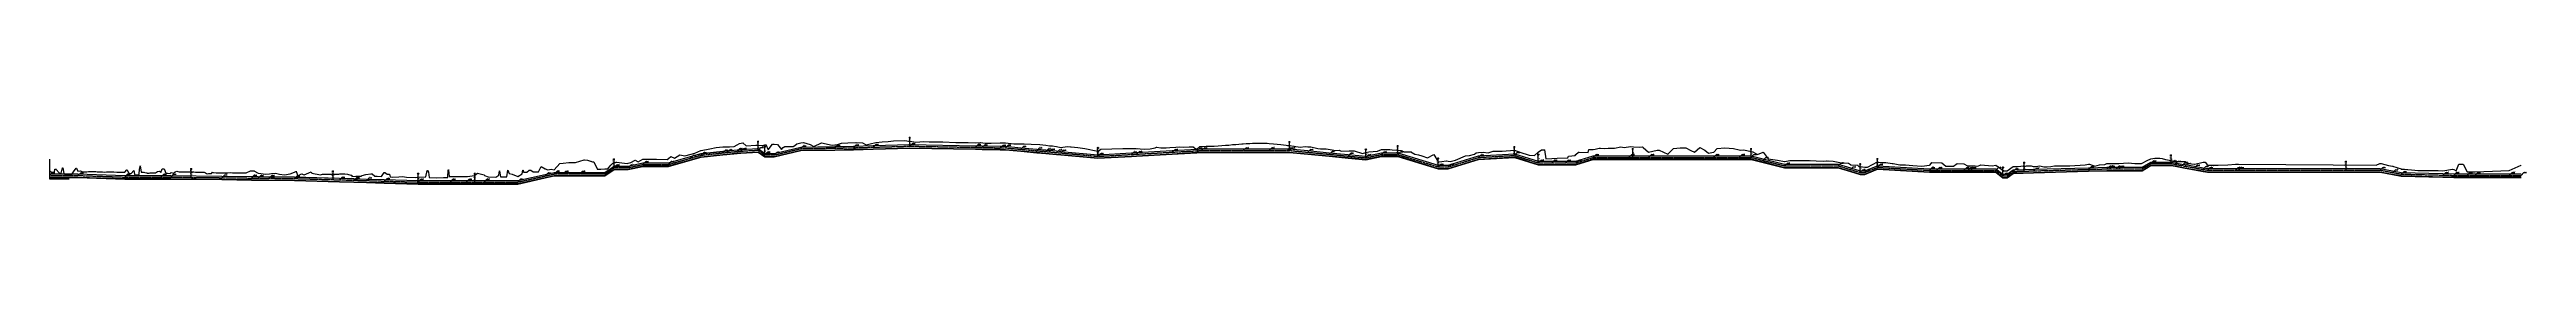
# Model space of a CAD drawing. Extents: x 525858 to 564773, y 2370984 to 2400075.
# Drawn here: x 551103 to 563776, y 2383856 to 2384097 of the extents above; entities that cross this region are included whole.
import ezdxf
from ezdxf.enums import TextEntityAlignment as Align

# ---------------------------------------------------------------- set-up
doc = ezdxf.new("R2010")
doc.units = 0
doc.linetypes.add('CENTER', pattern=[2, 1.25, -0.25, 0.25, -0.25])
for name, color, linetype in [('pipe', 3, 'CONTINUOUS'), ('pipe_cen', 1, 'CENTER'), ('地形剖面', 4, 'CONTINUOUS'), ('水工平面管线标注', 3, 'CONTINUOUS'), ('水工纵面管线标注', 3, 'CONTINUOUS'), ('附属设施', 2, 'CONTINUOUS')]:
    doc.layers.add(name, color=color, linetype=linetype)
doc.styles.add('HT', font='simhei.ttf', dxfattribs={"width": 0.8})
doc.styles.add('SIMP1', font='simp1.shx', dxfattribs={"width": 0.8, "bigfont": 'hz.shx'})

# ---------------------------------------------------------------- blocks, each defined once
blk = doc.blocks.new('qin排气阀va')
at = {"layer": '附属设施', "linetype": 'Continuous', "lineweight": -3}
for points in [[(-1.5, 22.8), (1.5, 22.8)], [(-1, 21), (-1, 22.8)], [(0, 22.8), (0, 23.55)], [(0, 0), (0, 20)], [(1, 21), (1, 22.8)]]:
    blk.add_lwpolyline(points, dxfattribs=at)
blk.add_arc((0, 21), 1, 180, 0, dxfattribs=at)
at = {"layer": '附属设施', "linetype": 'Continuous', "lineweight": -3, "style": 'SIMP1'}
blk.add_attdef('ZH', text='', height=2.5, rotation=89.999998, dxfattribs=at).set_placement((0, 2), align=Align.BOTTOM_LEFT)
blk.add_attdef('名称', text='', height=2.5, rotation=89.999998, dxfattribs=at).set_placement((1, 4), align=Align.TOP_LEFT)
blk = doc.blocks.new('qin排泥阀vmud')
at = {"layer": '附属设施', "lineweight": -3}
for points in [[(-1.29, 22.2652), (1.29, 22.2652), (-1.29, 20.7348), (1.29, 20.7348), (-1.29, 22.2652)], [(0, 0), (0, 20)]]:
    blk.add_lwpolyline(points, dxfattribs=at)
blk.add_circle((0, 21.5), 1.5, dxfattribs=at)
at = {"layer": '附属设施', "lineweight": -3, "style": 'HT'}
blk.add_attdef('ZH', text='', height=2.5, rotation=89.99999846, dxfattribs=at).set_placement((0, 2), align=Align.BOTTOM_LEFT)
blk.add_attdef('名称', text='', height=2.5, rotation=89.99999846, dxfattribs=at).set_placement((1, 4), align=Align.TOP_LEFT)

msp = doc.modelspace()

# ---------------------------------------------------------------- linework, layer by layer
at = {"layer": 'pipe', "lineweight": -3}
for points in [[(551102.549531, 2383907.490682), (551247.970531, 2383907.490682), (551487.931531, 2383899.390682), (551672.614531, 2383899.390682), (551722.567531, 2383899.390682), (551984.611531, 2383896.240682), (552135.903531, 2383894.410682), (552170.171531, 2383894.000682), (552225.344531, 2383893.340682), (552355.902531, 2383891.760682), (552585.728531, 2383885.300682), (552660.166531, 2383883.210682), (552724.196531, 2383881.410682), (552815.561531, 2383878.840682), (552988.981531, 2383873.960682), (553151.654531, 2383873.960682), (553235.026531, 2383873.960682), (553326.669531, 2383873.960682), (553498.558531, 2383873.960682), (553638.743531, 2383905.050682), (553685.029531, 2383915.310682), (553729.966531, 2383915.310682), (553815.263531, 2383915.310682), (553944.586531, 2383915.310682), (553990.846531, 2383947.820682), (554064.018531, 2383947.820682), (554138.863531, 2383964.450682), (554269.423531, 2383964.450682), (554382.247531, 2383996.270682), (554436.449531, 2384011.550682), (554547.545531, 2384023.480682), (554568.489531, 2384025.730682), (554620.201531, 2384031.280682), (554640.410531, 2384032.510682), (554728.743531, 2384037.850682), (554762.619531, 2384012.800682), (554810.989531, 2384012.800682), (554946.616531, 2384045.610682), (555120.920531, 2384047.420682), (555215.438531, 2384050.050682), (555316.972531, 2384052.870682), (555504.003531, 2384058.070682), (555840.537531, 2384052.090682), (555874.384531, 2384051.490682), (555967.398531, 2384049.840682), (555994.072531, 2384049.370682), (556072.349531, 2384042.170682), (556153.789531, 2384034.680682), (556200.516531, 2384030.380682), (556218.229531, 2384028.750682), (556255.563531, 2384025.320682), (556276.303531, 2384023.410682), (556467.190531, 2384005.860682), (556638.309531, 2384015.540682), (556664.790531, 2384017.040682), (556847.335531, 2384027.360682), (556973.583531, 2384034.500682), (556997.426531, 2384035.850682), (557210.631531, 2384035.850682), (557343.393531, 2384035.850682), (557437.725531, 2384035.850682), (557447.635531, 2384035.850682), (557540.258531, 2384027.020682), (557650.445531, 2384016.510682), (557747.008531, 2384007.300682), (557837.910531, 2383998.630682), (557917.183531, 2384015.640682), (558000.936531, 2384015.640682), (558207.294531, 2383951.940682), (558259.537531, 2383951.940682), (558413.857531, 2384000.120682), (558597.852531, 2384010.690682), (558720.126531, 2383972.260682), (558789.198531, 2383972.260682), (558858.879531, 2383972.260682), (558912.928531, 2383972.260682), (559001.623531, 2384000.360682), (559184.216531, 2384000.360682), (559284.683531, 2384000.360682), (559617.316531, 2384000.360682), (559748.479531, 2384000.360682), (559809.674531, 2384000.360682), (559870.296531, 2383985.000682), (559980.292531, 2383957.120682), (560254.838531, 2383957.120682), (560316.782531, 2383938.300682), (560367.339531, 2383922.950682), (560391.203531, 2383922.950682), (560456.060531, 2383949.280682), (560721.784531, 2383933.910682), (560758.464531, 2383933.910682), (560897.863531, 2383933.910682), (560918.820531, 2383933.910682), (560933.730531, 2383933.910682), (561060.676531, 2383933.910682), (561097.752531, 2383905.900682), (561119.982531, 2383905.900682), (561150.168531, 2383928.400682), (561254.409531, 2383931.270682), (561535.790531, 2383939.020682), (561629.848531, 2383941.610682), (561642.173531, 2383941.610682), (561676.644531, 2383941.610682), (561690.138531, 2383941.610682), (561809.341531, 2383941.610682), (561853.782531, 2383968.380682), (561957.765531, 2383968.380682), (561978.079531, 2383964.730682), (562013.627531, 2383958.360682), (562030.186531, 2383955.390682), (562077.439531, 2383946.910682), (562122.025531, 2383938.910682), (562143.533531, 2383935.050682), (562286.943531, 2383935.050682), (562302.708531, 2383935.050682), (563027.112531, 2383935.050682), (563091.273531, 2383923.050682), (563135.674531, 2383914.740682), (563349.114531, 2383909.460682), (563404.554531, 2383908.090682), (563472.770531, 2383908.090682), (563514.207531, 2383908.090682), (563688.567531, 2383908.090682), (563748.683531, 2383908.090682)], [(551102.549531, 2383907.390682), (551247.970531, 2383907.390682), (551487.931531, 2383899.290682), (551672.614531, 2383899.290682), (551722.567531, 2383899.290682), (551984.611531, 2383896.140682), (552135.903531, 2383894.310682), (552170.171531, 2383893.900682), (552225.344531, 2383893.240682), (552355.902531, 2383891.660682), (552585.728531, 2383885.200682), (552660.166531, 2383883.110682), (552724.196531, 2383881.310682), (552815.561531, 2383878.740682), (552988.981531, 2383873.860682), (553151.654531, 2383873.860682), (553235.026531, 2383873.860682), (553326.669531, 2383873.860682), (553498.558531, 2383873.860682), (553638.743531, 2383904.950682), (553685.029531, 2383915.210682), (553729.966531, 2383915.210682), (553815.263531, 2383915.210682), (553944.586531, 2383915.210682), (553990.846531, 2383947.720682), (554064.018531, 2383947.720682), (554138.863531, 2383964.350682), (554269.423531, 2383964.350682), (554382.247531, 2383996.170682), (554436.449531, 2384011.450682), (554547.545531, 2384023.380682), (554568.489531, 2384025.630682), (554620.201531, 2384031.180682), (554640.410531, 2384032.410682), (554728.743531, 2384037.750682), (554762.619531, 2384012.700682), (554810.989531, 2384012.700682), (554946.616531, 2384045.510682), (555120.920531, 2384047.320682), (555215.438531, 2384049.950682), (555316.972531, 2384052.770682), (555504.003531, 2384057.970682), (555840.537531, 2384051.990682), (555874.384531, 2384051.390682), (555967.398531, 2384049.740682), (555994.072531, 2384049.270682), (556072.349531, 2384042.070682), (556153.789531, 2384034.580682), (556200.516531, 2384030.280682), (556218.229531, 2384028.650682), (556255.563531, 2384025.220682), (556276.303531, 2384023.310682), (556467.190531, 2384005.760682), (556638.309531, 2384015.440682), (556664.790531, 2384016.940682), (556847.335531, 2384027.260682), (556973.583531, 2384034.400682), (556997.426531, 2384035.750682), (557210.631531, 2384035.750682), (557343.393531, 2384035.750682), (557437.725531, 2384035.750682), (557447.635531, 2384035.750682), (557540.258531, 2384026.920682), (557650.445531, 2384016.410682), (557747.008531, 2384007.200682), (557837.910531, 2383998.530682), (557917.183531, 2384015.540682), (558000.936531, 2384015.540682), (558207.294531, 2383951.840682), (558259.537531, 2383951.840682), (558413.857531, 2384000.020682), (558597.852531, 2384010.590682), (558720.126531, 2383972.160682), (558789.198531, 2383972.160682), (558858.879531, 2383972.160682), (558912.928531, 2383972.160682), (559001.623531, 2384000.260682), (559184.216531, 2384000.260682), (559284.683531, 2384000.260682), (559617.316531, 2384000.260682), (559748.479531, 2384000.260682), (559809.674531, 2384000.260682), (559870.296531, 2383984.900682), (559980.292531, 2383957.020682), (560254.838531, 2383957.020682), (560316.782531, 2383938.200682), (560367.339531, 2383922.850682), (560391.203531, 2383922.850682), (560456.060531, 2383949.180682), (560721.784531, 2383933.810682), (560758.464531, 2383933.810682), (560897.863531, 2383933.810682), (560918.820531, 2383933.810682), (560933.730531, 2383933.810682), (561060.676531, 2383933.810682), (561097.752531, 2383905.800682), (561119.982531, 2383905.800682), (561150.168531, 2383928.300682), (561254.409531, 2383931.170682), (561535.790531, 2383938.920682), (561629.848531, 2383941.510682), (561642.173531, 2383941.510682), (561676.644531, 2383941.510682), (561690.138531, 2383941.510682), (561809.341531, 2383941.510682), (561853.782531, 2383968.280682), (561957.765531, 2383968.280682), (561978.079531, 2383964.630682), (562013.627531, 2383958.260682), (562030.186531, 2383955.290682), (562077.439531, 2383946.810682), (562122.025531, 2383938.810682), (562143.533531, 2383934.950682), (562286.943531, 2383934.950682), (562302.708531, 2383934.950682), (563027.112531, 2383934.950682), (563091.273531, 2383922.950682), (563135.674531, 2383914.640682), (563349.114531, 2383909.360682), (563404.554531, 2383907.990682), (563472.770531, 2383907.990682), (563514.207531, 2383907.990682), (563688.567531, 2383907.990682), (563748.683531, 2383907.990682)], [(551102.549531, 2383891.390682), (551247.970531, 2383891.390682), (551487.931531, 2383883.290682), (551672.614531, 2383883.290682), (551722.567531, 2383883.290682), (551984.611531, 2383880.140682), (552135.903531, 2383878.310682), (552170.171531, 2383877.900682), (552225.344531, 2383877.240682), (552355.902531, 2383875.660682), (552585.728531, 2383869.200682), (552660.166531, 2383867.110682), (552724.196531, 2383865.310682), (552815.561531, 2383862.740682), (552988.981531, 2383857.860682), (553151.654531, 2383857.860682), (553235.026531, 2383857.860682), (553326.669531, 2383857.860682), (553498.558531, 2383857.860682), (553638.743531, 2383888.950682), (553685.029531, 2383899.210682), (553729.966531, 2383899.210682), (553815.263531, 2383899.210682), (553944.586531, 2383899.210682), (553990.846531, 2383931.720682), (554064.018531, 2383931.720682), (554138.863531, 2383948.350682), (554269.423531, 2383948.350682), (554382.247531, 2383980.170682), (554436.449531, 2383995.450682), (554547.545531, 2384007.380682), (554568.489531, 2384009.630682), (554620.201531, 2384015.180682), (554640.410531, 2384016.410682), (554728.743531, 2384021.750682), (554762.619531, 2383996.700682), (554810.989531, 2383996.700682), (554946.616531, 2384029.510682), (555120.920531, 2384031.320682), (555215.438531, 2384033.950682), (555316.972531, 2384036.770682), (555504.003531, 2384041.970682), (555840.537531, 2384035.990682), (555874.384531, 2384035.390682), (555967.398531, 2384033.740682), (555994.072531, 2384033.270682), (556072.349531, 2384026.070682), (556153.789531, 2384018.580682), (556200.516531, 2384014.280682), (556218.229531, 2384012.650682), (556255.563531, 2384009.220682), (556276.303531, 2384007.310682), (556467.190531, 2383989.760682), (556638.309531, 2383999.440682), (556664.790531, 2384000.940682), (556847.335531, 2384011.260682), (556973.583531, 2384018.400682), (556997.426531, 2384019.750682), (557210.631531, 2384019.750682), (557343.393531, 2384019.750682), (557437.725531, 2384019.750682), (557447.635531, 2384019.750682), (557540.258531, 2384010.920682), (557650.445531, 2384000.410682), (557747.008531, 2383991.200682), (557837.910531, 2383982.530682), (557917.183531, 2383999.540682), (558000.936531, 2383999.540682), (558207.294531, 2383935.840682), (558259.537531, 2383935.840682), (558413.857531, 2383984.020682), (558597.852531, 2383994.590682), (558720.126531, 2383956.160682), (558789.198531, 2383956.160682), (558858.879531, 2383956.160682), (558912.928531, 2383956.160682), (559001.623531, 2383984.260682), (559184.216531, 2383984.260682), (559284.683531, 2383984.260682), (559617.316531, 2383984.260682), (559748.479531, 2383984.260682), (559809.674531, 2383984.260682), (559870.296531, 2383968.900682), (559980.292531, 2383941.020682), (560254.838531, 2383941.020682), (560316.782531, 2383922.200682), (560367.339531, 2383906.850682), (560391.203531, 2383906.850682), (560456.060531, 2383933.180682), (560721.784531, 2383917.810682), (560758.464531, 2383917.810682), (560897.863531, 2383917.810682), (560918.820531, 2383917.810682), (560933.730531, 2383917.810682), (561060.676531, 2383917.810682), (561097.752531, 2383889.800682), (561119.982531, 2383889.800682), (561150.168531, 2383912.300682), (561254.409531, 2383915.170682), (561535.790531, 2383922.920682), (561629.848531, 2383925.510682), (561642.173531, 2383925.510682), (561676.644531, 2383925.510682), (561690.138531, 2383925.510682), (561809.341531, 2383925.510682), (561853.782531, 2383952.280682), (561957.765531, 2383952.280682), (561978.079531, 2383948.630682), (562013.627531, 2383942.260682), (562030.186531, 2383939.290682), (562077.439531, 2383930.810682), (562122.025531, 2383922.810682), (562143.533531, 2383918.950682), (562286.943531, 2383918.950682), (562302.708531, 2383918.950682), (563027.112531, 2383918.950682), (563091.273531, 2383906.950682), (563135.674531, 2383898.640682), (563349.114531, 2383893.360682), (563404.554531, 2383891.990682), (563472.770531, 2383891.990682), (563514.207531, 2383891.990682), (563688.567531, 2383891.990682), (563748.683531, 2383891.990682)], [(551102.549531, 2383891.290682), (551247.970531, 2383891.290682), (551487.931531, 2383883.190682), (551672.614531, 2383883.190682), (551722.567531, 2383883.190682), (551984.611531, 2383880.040682), (552135.903531, 2383878.210682), (552170.171531, 2383877.800682), (552225.344531, 2383877.140682), (552355.902531, 2383875.560682), (552585.728531, 2383869.100682), (552660.166531, 2383867.010682), (552724.196531, 2383865.210682), (552815.561531, 2383862.640682), (552988.981531, 2383857.760682), (553151.654531, 2383857.760682), (553235.026531, 2383857.760682), (553326.669531, 2383857.760682), (553498.558531, 2383857.760682), (553638.743531, 2383888.850682), (553685.029531, 2383899.110682), (553729.966531, 2383899.110682), (553815.263531, 2383899.110682), (553944.586531, 2383899.110682), (553990.846531, 2383931.620682), (554064.018531, 2383931.620682), (554138.863531, 2383948.250682), (554269.423531, 2383948.250682), (554382.247531, 2383980.070682), (554436.449531, 2383995.350682), (554547.545531, 2384007.280682), (554568.489531, 2384009.530682), (554620.201531, 2384015.080682), (554640.410531, 2384016.310682), (554728.743531, 2384021.650682), (554762.619531, 2383996.600682), (554810.989531, 2383996.600682), (554946.616531, 2384029.410682), (555120.920531, 2384031.220682), (555215.438531, 2384033.850682), (555316.972531, 2384036.670682), (555504.003531, 2384041.870682), (555840.537531, 2384035.890682), (555874.384531, 2384035.290682), (555967.398531, 2384033.640682), (555994.072531, 2384033.170682), (556072.349531, 2384025.970682), (556153.789531, 2384018.480682), (556200.516531, 2384014.180682), (556218.229531, 2384012.550682), (556255.563531, 2384009.120682), (556276.303531, 2384007.210682), (556467.190531, 2383989.660682), (556638.309531, 2383999.340682), (556664.790531, 2384000.840682), (556847.335531, 2384011.160682), (556973.583531, 2384018.300682), (556997.426531, 2384019.650682), (557210.631531, 2384019.650682), (557343.393531, 2384019.650682), (557437.725531, 2384019.650682), (557447.635531, 2384019.650682), (557540.258531, 2384010.820682), (557650.445531, 2384000.310682), (557747.008531, 2383991.100682), (557837.910531, 2383982.430682), (557917.183531, 2383999.440682), (558000.936531, 2383999.440682), (558207.294531, 2383935.740682), (558259.537531, 2383935.740682), (558413.857531, 2383983.920682), (558597.852531, 2383994.490682), (558720.126531, 2383956.060682), (558789.198531, 2383956.060682), (558858.879531, 2383956.060682), (558912.928531, 2383956.060682), (559001.623531, 2383984.160682), (559184.216531, 2383984.160682), (559284.683531, 2383984.160682), (559617.316531, 2383984.160682), (559748.479531, 2383984.160682), (559809.674531, 2383984.160682), (559870.296531, 2383968.800682), (559980.292531, 2383940.920682), (560254.838531, 2383940.920682), (560316.782531, 2383922.100682), (560367.339531, 2383906.750682), (560391.203531, 2383906.750682), (560456.060531, 2383933.080682), (560721.784531, 2383917.710682), (560758.464531, 2383917.710682), (560897.863531, 2383917.710682), (560918.820531, 2383917.710682), (560933.730531, 2383917.710682), (561060.676531, 2383917.710682), (561097.752531, 2383889.700682), (561119.982531, 2383889.700682), (561150.168531, 2383912.200682), (561254.409531, 2383915.070682), (561535.790531, 2383922.820682), (561629.848531, 2383925.410682), (561642.173531, 2383925.410682), (561676.644531, 2383925.410682), (561690.138531, 2383925.410682), (561809.341531, 2383925.410682), (561853.782531, 2383952.180682), (561957.765531, 2383952.180682), (561978.079531, 2383948.530682), (562013.627531, 2383942.160682), (562030.186531, 2383939.190682), (562077.439531, 2383930.710682), (562122.025531, 2383922.710682), (562143.533531, 2383918.850682), (562286.943531, 2383918.850682), (562302.708531, 2383918.850682), (563027.112531, 2383918.850682), (563091.273531, 2383906.850682), (563135.674531, 2383898.540682), (563349.114531, 2383893.260682), (563404.554531, 2383891.890682), (563472.770531, 2383891.890682), (563514.207531, 2383891.890682), (563688.567531, 2383891.890682), (563748.683531, 2383891.890682)], [(551102.549531, 2383889.290682), (551247.970531, 2383889.290682), (551487.931531, 2383881.190682), (551672.614531, 2383881.190682), (551722.567531, 2383881.190682), (551984.611531, 2383878.040682), (552135.903531, 2383876.210682), (552170.171531, 2383875.800682), (552225.344531, 2383875.140682), (552355.902531, 2383873.560682), (552585.728531, 2383867.100682), (552660.166531, 2383865.010682), (552724.196531, 2383863.210682), (552815.561531, 2383860.640682), (552988.981531, 2383855.760682), (553151.654531, 2383855.760682), (553235.026531, 2383855.760682), (553326.669531, 2383855.760682), (553498.558531, 2383855.760682), (553638.743531, 2383886.850682), (553685.029531, 2383897.110682), (553729.966531, 2383897.110682), (553815.263531, 2383897.110682), (553944.586531, 2383897.110682), (553990.846531, 2383929.620682), (554064.018531, 2383929.620682), (554138.863531, 2383946.250682), (554269.423531, 2383946.250682), (554382.247531, 2383978.070682), (554436.449531, 2383993.350682), (554547.545531, 2384005.280682), (554568.489531, 2384007.530682), (554620.201531, 2384013.080682), (554640.410531, 2384014.310682), (554728.743531, 2384019.650682), (554762.619531, 2383994.600682), (554810.989531, 2383994.600682), (554946.616531, 2384027.410682), (555120.920531, 2384029.220682), (555215.438531, 2384031.850682), (555316.972531, 2384034.670682), (555504.003531, 2384039.870682), (555840.537531, 2384033.890682), (555874.384531, 2384033.290682), (555967.398531, 2384031.640682), (555994.072531, 2384031.170682), (556072.349531, 2384023.970682), (556153.789531, 2384016.480682), (556200.516531, 2384012.180682), (556218.229531, 2384010.550682), (556255.563531, 2384007.120682), (556276.303531, 2384005.210682), (556467.190531, 2383987.660682), (556638.309531, 2383997.340682), (556664.790531, 2383998.840682), (556847.335531, 2384009.160682), (556973.583531, 2384016.300682), (556997.426531, 2384017.650682), (557210.631531, 2384017.650682), (557343.393531, 2384017.650682), (557437.725531, 2384017.650682), (557447.635531, 2384017.650682), (557540.258531, 2384008.820682), (557650.445531, 2383998.310682), (557747.008531, 2383989.100682), (557837.910531, 2383980.430682), (557917.183531, 2383997.440682), (558000.936531, 2383997.440682), (558207.294531, 2383933.740682), (558259.537531, 2383933.740682), (558413.857531, 2383981.920682), (558597.852531, 2383992.490682), (558720.126531, 2383954.060682), (558789.198531, 2383954.060682), (558858.879531, 2383954.060682), (558912.928531, 2383954.060682), (559001.623531, 2383982.160682), (559184.216531, 2383982.160682), (559284.683531, 2383982.160682), (559617.316531, 2383982.160682), (559748.479531, 2383982.160682), (559809.674531, 2383982.160682), (559870.296531, 2383966.800682), (559980.292531, 2383938.920682), (560254.838531, 2383938.920682), (560316.782531, 2383920.100682), (560367.339531, 2383904.750682), (560391.203531, 2383904.750682), (560456.060531, 2383931.080682), (560721.784531, 2383915.710682), (560758.464531, 2383915.710682), (560897.863531, 2383915.710682), (560918.820531, 2383915.710682), (560933.730531, 2383915.710682), (561060.676531, 2383915.710682), (561097.752531, 2383887.700682), (561119.982531, 2383887.700682), (561150.168531, 2383910.200682), (561254.409531, 2383913.070682), (561535.790531, 2383920.820682), (561629.848531, 2383923.410682), (561642.173531, 2383923.410682), (561676.644531, 2383923.410682), (561690.138531, 2383923.410682), (561809.341531, 2383923.410682), (561853.782531, 2383950.180682), (561957.765531, 2383950.180682), (561978.079531, 2383946.530682), (562013.627531, 2383940.160682), (562030.186531, 2383937.190682), (562077.439531, 2383928.710682), (562122.025531, 2383920.710682), (562143.533531, 2383916.850682), (562286.943531, 2383916.850682), (562302.708531, 2383916.850682), (563027.112531, 2383916.850682), (563091.273531, 2383904.850682), (563135.674531, 2383896.540682), (563349.114531, 2383891.260682), (563404.554531, 2383889.890682), (563472.770531, 2383889.890682), (563514.207531, 2383889.890682), (563688.567531, 2383889.890682), (563748.683531, 2383889.890682)]]:
    msp.add_lwpolyline(points, dxfattribs=at)
at = {"layer": 'pipe_cen', "lineweight": -3}
msp.add_lwpolyline([(551102.549531, 2383899.390682), (551247.970531, 2383899.390682), (551487.931531, 2383891.290682), (551722.567531, 2383891.290682), (552355.902531, 2383883.660682), (552988.981531, 2383865.860682), (553498.558531, 2383865.860682), (553685.029531, 2383907.210682), (553944.586531, 2383907.210682), (553990.846531, 2383939.720682), (554064.018531, 2383939.720682), (554138.863531, 2383956.350682), (554269.423531, 2383956.350682), (554436.449531, 2384003.450682), (554620.201531, 2384023.180682), (554640.410531, 2384024.410682), (554728.743531, 2384029.750682), (554762.619531, 2384004.700682), (554810.989531, 2384004.700682), (554946.616531, 2384037.510682), (555120.920531, 2384039.320682), (555504.003531, 2384049.970682), (555994.072531, 2384041.270682), (556255.563531, 2384017.220682), (556467.190531, 2383997.760682), (556997.426531, 2384027.750682), (557447.635531, 2384027.750682), (557837.910531, 2383990.530682), (557917.183531, 2384007.540682), (558000.936531, 2384007.540682), (558207.294531, 2383943.840682), (558259.537531, 2383943.840682), (558413.857531, 2383992.020682), (558597.852531, 2384002.590682), (558720.126531, 2383964.160682), (558912.928531, 2383964.160682), (559001.623531, 2383992.260682), (559809.674531, 2383992.260682), (559980.292531, 2383949.020682), (560254.838531, 2383949.020682), (560367.339531, 2383914.850682), (560391.203531, 2383914.850682), (560456.060531, 2383941.180682), (560721.784531, 2383925.810682), (561060.676531, 2383925.810682), (561097.752531, 2383897.800682), (561119.982531, 2383897.800682), (561150.168531, 2383920.300682), (561629.848531, 2383933.510682), (561809.341531, 2383933.510682), (561853.782531, 2383960.280682), (561957.765531, 2383960.280682), (561978.079531, 2383956.630682), (562143.533531, 2383926.950682), (563027.112531, 2383926.950682), (563135.674531, 2383906.640682), (563404.554531, 2383899.990682), (563748.683531, 2383899.990682)], dxfattribs=at)
at = {"layer": '地形剖面', "lineweight": -3}
msp.add_lwpolyline([(551102.549531, 2383922.650682), (551102.549531, 2383922.650682), (551102.549531, 2383922.650682), (551102.549531, 2383922.650682), (551102.549531, 2383922.650682), (551106.463531, 2383921.850682), (551112.245531, 2383917.250682), (551118.894531, 2383917.250682), (551128.057531, 2383917.250682), (551130.001531, 2383932.750682), (551135.245531, 2383932.650682), (551154.164531, 2383910.550682), (551162.099531, 2383911.750682), (551169.259531, 2383938.350682), (551171.045531, 2383938.350682), (551174.996531, 2383910.350682), (551181.956531, 2383903.750682), (551193.495531, 2383902.750682), (551201.890531, 2383902.850682), (551208.774531, 2383902.650682), (551215.129531, 2383902.450682), (551222.187531, 2383912.300682), (551225.865531, 2383917.430682), (551225.865531, 2383917.430682), (551239.348531, 2383936.250682), (551240.133531, 2383936.250682), (551247.087531, 2383922.350682), (551247.970531, 2383922.390682), (551247.970531, 2383922.390682), (551247.970531, 2383922.390682), (551247.970531, 2383922.390682), (551259.288531, 2383922.850682), (551272.751531, 2383917.950682), (551282.896531, 2383918.650682), (551292.739531, 2383918.450682), (551301.147531, 2383919.150682), (551312.041531, 2383919.350682), (551324.168531, 2383919.250682), (551333.540531, 2383919.550682), (551340.267531, 2383919.150682), (551345.885531, 2383918.450682), (551355.876531, 2383917.650682), (551362.979531, 2383918.950682), (551372.222531, 2383918.750682), (551382.377531, 2383917.250682), (551393.800531, 2383918.450682), (551402.942531, 2383918.850682), (551414.336531, 2383918.350682), (551422.659531, 2383918.550682), (551430.983531, 2383917.850682), (551446.640531, 2383917.050682), (551457.230531, 2383916.750682), (551469.249531, 2383916.950682), (551487.931531, 2383915.850682), (551487.931531, 2383915.850682), (551487.931531, 2383915.850682), (551487.931531, 2383915.850682), (551487.944531, 2383915.850682), (551497.230531, 2383928.950682), (551500.357531, 2383928.950682), (551504.036531, 2383915.950682), (551511.985531, 2383909.050682), (551520.067531, 2383909.450682), (551533.256531, 2383925.750682), (551534.528531, 2383925.750682), (551536.894531, 2383906.550682), (551542.677531, 2383903.050682), (551551.041531, 2383902.850682), (551558.446531, 2383903.450682), (551560.814531, 2383903.750682), (551563.197531, 2383932.850682), (551563.845531, 2383932.850682), (551567.108531, 2383949.550682), (551571.640531, 2383916.150682), (551581.846531, 2383916.450682), (551589.487531, 2383915.450682), (551599.510531, 2383913.050682), (551602.839531, 2383911.750682), (551611.930531, 2383911.450682), (551618.209531, 2383912.950682), (551624.547531, 2383912.550682), (551631.175531, 2383913.950682), (551637.415531, 2383913.850682), (551645.202531, 2383913.950682), (551655.177531, 2383919.150682), (551665.142531, 2383922.250682), (551672.787531, 2383915.450682), (551678.563531, 2383934.450682), (551688.811531, 2383934.450682), (551697.001531, 2383910.750682), (551706.906531, 2383910.850682), (551720.275531, 2383910.450682), (551722.567531, 2383912.530682), (551722.567531, 2383912.530682), (551722.567531, 2383912.530682), (551722.567531, 2383912.530682), (551724.784531, 2383914.550682), (551737.409531, 2383911.750682), (551745.029531, 2383918.050682), (551753.311531, 2383921.750682), (551759.513531, 2383919.250682), (551765.984531, 2383918.450682), (551782.738531, 2383918.550682), (551790.316531, 2383918.250682), (551796.328531, 2383918.050682), (551808.354531, 2383917.950682), (551816.710531, 2383917.850682), (551825.330531, 2383917.750682), (551833.921531, 2383918.050682), (551841.609531, 2383917.850682), (551848.620531, 2383917.250682), (551857.609531, 2383916.750682), (551865.716531, 2383916.750682), (551879.443531, 2383916.550682), (551887.419531, 2383916.350682), (551893.347531, 2383916.050682), (551900.202531, 2383912.950682), (551904.880531, 2383909.050682), (551912.937531, 2383908.750682), (551917.116531, 2383909.750682), (551923.726531, 2383910.150682), (551930.761531, 2383909.250682), (551937.157531, 2383916.250682), (551937.929531, 2383915.250682), (551954.331531, 2383913.750682), (551960.685531, 2383913.750682), (551965.969531, 2383913.750682), (551974.360531, 2383913.750682), (551988.270531, 2383913.850682), (552000.840531, 2383913.550682), (552015.670531, 2383913.650682), (552028.474531, 2383914.250682), (552039.455531, 2383913.950682), (552044.286531, 2383913.950682), (552051.492531, 2383913.950682), (552061.777531, 2383913.950682), (552070.941531, 2383912.850682), (552077.416531, 2383913.350682), (552084.383531, 2383913.050682), (552093.804531, 2383912.750682), (552102.071531, 2383913.150682), (552108.511531, 2383913.250682), (552131.288531, 2383924.150682), (552148.105531, 2383924.150682), (552170.171531, 2383911.650682), (552171.759531, 2383910.750682), (552207.966531, 2383905.750682), (552228.151531, 2383908.750682), (552238.836531, 2383909.750682), (552258.054531, 2383911.750682), (552279.281531, 2383906.750682), (552304.296531, 2383902.750682), (552333.683531, 2383908.750682), (552355.902531, 2383917.070682), (552355.902531, 2383917.070682), (552355.902531, 2383917.070682), (552355.902531, 2383917.070682), (552363.069531, 2383919.750682), (552364.584531, 2383919.750682), (552372.988531, 2383897.750682), (552392.044531, 2383907.750682), (552405.548531, 2383902.750682), (552441.649531, 2383917.750682), (552444.297531, 2383910.750682), (552488.236531, 2383902.750682), (552489.586531, 2383902.750682), (552498.885531, 2383905.750682), (552531.136531, 2383905.750682), (552564.306531, 2383905.750682), (552582.274531, 2383905.750682), (552588.271531, 2383908.750682), (552595.727531, 2383908.750682), (552614.054531, 2383907.750682), (552627.183531, 2383906.750682), (552644.556531, 2383901.750682), (552648.777531, 2383901.750682), (552649.883531, 2383894.750682), (552670.421531, 2383896.750682), (552684.881531, 2383895.750682), (552697.036531, 2383895.750682), (552698.300531, 2383897.750682), (552700.390531, 2383897.750682), (552701.522531, 2383899.750682), (552720.139531, 2383903.750682), (552747.362531, 2383907.750682), (552752.729531, 2383907.750682), (552766.200531, 2383895.750682), (552778.290531, 2383895.750682), (552800.946531, 2383894.750682), (552815.561531, 2383914.750682), (552818.705531, 2383914.750682), (552829.846531, 2383905.750682), (552841.416531, 2383905.750682), (552844.834531, 2383891.750682), (552858.709531, 2383890.750682), (552890.273531, 2383892.750682), (552908.757531, 2383894.750682), (552929.806531, 2383890.750682), (552972.673531, 2383889.750682), (552988.981531, 2383890.630682), (552988.981531, 2383890.630682), (552988.981531, 2383890.630682), (553028.148531, 2383892.750682), (553035.418531, 2383924.750682), (553037.230531, 2383924.750682), (553041.175531, 2383916.750682), (553044.261531, 2383889.750682), (553081.733531, 2383887.750682), (553118.017531, 2383888.750682), (553139.922531, 2383888.750682), (553141.811531, 2383928.750682), (553144.394531, 2383928.750682), (553146.757531, 2383894.750682), (553151.654531, 2383894.750682), (553176.812531, 2383894.750682), (553209.265531, 2383893.750682), (553235.026531, 2383893.750682), (553241.618531, 2383893.750682), (553276.701531, 2383899.750682), (553293.048531, 2383910.750682), (553326.669531, 2383902.750682), (553326.669531, 2383902.750682), (553328.825531, 2383898.750682), (553346.189531, 2383891.750682), (553386.450531, 2383890.750682), (553402.216531, 2383901.750682), (553404.358531, 2383923.750682), (553405.299531, 2383923.750682), (553409.317531, 2383891.750682), (553443.175531, 2383891.750682), (553446.799531, 2383926.750682), (553454.070531, 2383909.750682), (553468.903531, 2383905.750682), (553498.138531, 2383893.750682), (553498.558531, 2383894.010682), (553498.558531, 2383894.010682), (553498.558531, 2383894.010682), (553498.558531, 2383894.010682), (553520.398531, 2383907.750682), (553524.505531, 2383926.750682), (553525.635531, 2383926.750682), (553527.415531, 2383915.750682), (553543.936531, 2383915.750682), (553544.093531, 2383915.890682), (553556.498531, 2383926.750682), (553564.788531, 2383926.750682), (553577.257531, 2383917.750682), (553603.958531, 2383917.750682), (553618.126531, 2383945.750682), (553638.743531, 2383933.750682), (553638.743531, 2383933.750682), (553651.819531, 2383928.750682), (553669.061531, 2383931.750682), (553685.029531, 2383927.750682), (553685.029531, 2383927.750682), (553685.029531, 2383927.750682), (553685.029531, 2383927.750682), (553685.029531, 2383927.750682), (553714.076531, 2383960.750682), (553729.966531, 2383962.470682), (553760.146531, 2383965.750682), (553774.936531, 2383965.750682), (553793.806531, 2383965.750682), (553837.964531, 2383979.750682), (553854.576531, 2383977.750682), (553870.259531, 2383973.100682), (553881.585531, 2383969.750682), (553887.089531, 2383969.750682), (553904.618531, 2383933.180682), (553904.824531, 2383932.750682), (553923.940531, 2383932.750682), (553944.586531, 2383933.340682), (553944.586531, 2383933.340682), (553944.586531, 2383933.340682), (553944.586531, 2383933.340682), (553958.661531, 2383933.750682), (553966.379531, 2383942.750682), (553974.419531, 2383952.750682), (553984.955531, 2383962.750682), (553990.846531, 2383964.580682), (553990.846531, 2383964.580682), (553990.846531, 2383964.580682), (553990.846531, 2383964.580682), (554001.055531, 2383967.750682), (554004.284531, 2383967.750682), (554057.720531, 2383961.750682), (554064.018531, 2383963.010682), (554064.018531, 2383963.010682), (554064.018531, 2383963.010682), (554064.018531, 2383963.010682), (554077.713531, 2383965.750682), (554099.295531, 2383978.750682), (554114.832531, 2383969.750682), (554137.523531, 2383982.750682), (554138.863531, 2383982.750682), (554138.863531, 2383982.750682), (554138.863531, 2383982.750682), (554138.863531, 2383982.750682), (554207.683531, 2383982.750682), (554263.528531, 2383980.750682), (554269.423531, 2383986.290682), (554269.423531, 2383986.290682), (554269.423531, 2383986.290682), (554269.423531, 2383986.290682), (554281.622531, 2383997.750682), (554300.477531, 2383987.750682), (554327.241531, 2384004.750682), (554353.182531, 2384000.750682), (554385.579531, 2384008.750682), (554404.334531, 2384013.750682), (554434.586531, 2384027.750682), (554436.449531, 2384028.110682), (554436.449531, 2384028.110682), (554436.449531, 2384028.110682), (554436.449531, 2384028.110682), (554481.399531, 2384036.750682), (554513.133531, 2384042.750682), (554547.545531, 2384045.750682), (554563.571531, 2384046.750682), (554582.141531, 2384046.750682), (554606.395531, 2384048.750682), (554620.201531, 2384056.720682), (554620.201531, 2384056.720682), (554620.201531, 2384056.720682), (554620.201531, 2384056.720682), (554632.370531, 2384063.750682), (554649.188531, 2384067.750682), (554667.844531, 2384051.750682), (554715.720531, 2384055.750682), (554728.743531, 2384054.690682), (554728.743531, 2384054.690682), (554728.743531, 2384054.690682), (554728.743531, 2384054.690682), (554752.652531, 2384052.750682), (554762.619531, 2384056.110682), (554762.619531, 2384056.110682), (554762.619531, 2384056.110682), (554762.619531, 2384056.110682), (554767.467531, 2384057.750682), (554780.078531, 2384030.750682), (554802.605531, 2384059.750682), (554810.989531, 2384059.410682), (554810.989531, 2384059.410682), (554810.989531, 2384059.410682), (554810.989531, 2384059.410682), (554827.182531, 2384058.750682), (554847.027531, 2384032.750682), (554855.709531, 2384042.750682), (554865.373531, 2384047.750682), (554907.131531, 2384047.750682), (554916.603531, 2384052.750682), (554926.833531, 2384062.750682), (554946.616531, 2384066.320682), (554946.616531, 2384066.320682), (554946.616531, 2384066.320682), (554946.616531, 2384066.320682), (554960.094531, 2384068.750682), (554994.122531, 2384057.750682), (555013.386531, 2384048.750682), (555051.799531, 2384067.750682), (555106.763531, 2384054.750682), (555120.920531, 2384056.040682), (555120.920531, 2384056.040682), (555120.920531, 2384056.040682), (555120.920531, 2384056.040682), (555128.701531, 2384056.750682), (555155.435531, 2384065.750682), (555186.870531, 2384067.750682), (555225.216531, 2384068.750682), (555262.565531, 2384066.750682), (555280.278531, 2384056.750682), (555302.214531, 2384062.750682), (555330.905531, 2384068.750682), (555362.724531, 2384071.750682), (555393.576531, 2384073.750682), (555421.485531, 2384077.750682), (555478.963531, 2384078.750682), (555499.556531, 2384075.750682), (555504.003531, 2384075.140682), (555504.003531, 2384075.140682), (555504.003531, 2384075.140682), (555504.003531, 2384075.140682), (555535.737531, 2384070.750682), (555575.527531, 2384073.750682), (555603.544531, 2384071.750682), (555673.868531, 2384071.750682), (555740.637531, 2384068.750682), (555781.451531, 2384068.750682), (555800.685531, 2384068.750682), (555841.784531, 2384066.750682), (555865.967531, 2384068.750682), (555889.840531, 2384065.750682), (555921.255531, 2384065.750682), (555967.398531, 2384066.750682), (555994.072531, 2384067.750682), (555994.072531, 2384067.750682), (555994.072531, 2384067.750682), (555994.072531, 2384067.750682), (555994.072531, 2384067.750682), (556036.566531, 2384062.750682), (556045.775531, 2384062.750682), (556090.170531, 2384061.750682), (556125.928531, 2384059.750682), (556170.462531, 2384057.750682), (556200.516531, 2384054.750682), (556218.242531, 2384051.750682), (556232.643531, 2384051.750682), (556255.563531, 2384047.750682), (556276.303531, 2384043.750682), (556309.355531, 2384048.750682), (556326.311531, 2384045.750682), (556330.399531, 2384045.750682), (556363.863531, 2384042.750682), (556400.103531, 2384037.750682), (556467.190531, 2384023.770682), (556467.190531, 2384023.770682), (556467.190531, 2384023.770682), (556467.190531, 2384023.770682), (556467.264531, 2384023.750682), (556481.967531, 2384033.750682), (556594.910531, 2384038.750682), (556638.217531, 2384037.750682), (556663.232531, 2384038.750682), (556703.155531, 2384034.750682), (556734.995531, 2384035.750682), (556759.231531, 2384041.750682), (556765.922531, 2384044.750682), (556789.031531, 2384041.750682), (556816.662531, 2384040.750682), (556834.592531, 2384042.750682), (556864.857531, 2384044.350682), (556884.880531, 2384045.750682), (556905.805531, 2384044.750682), (556933.728531, 2384045.750682), (556947.350531, 2384045.750682), (556954.349531, 2384045.750682), (556963.194531, 2384039.960682), (556972.684531, 2384033.750682), (556973.583531, 2384034.520682), (556989.067531, 2384047.750682), (556995.403531, 2384047.750682), (556997.426531, 2384047.990682), (556997.426531, 2384047.990682), (556997.426531, 2384047.990682), (556997.426531, 2384047.990682), (557020.726531, 2384050.750682), (557042.291531, 2384049.750682), (557061.515531, 2384050.750682), (557082.635531, 2384051.750682), (557101.027531, 2384053.750682), (557119.432531, 2384054.750682), (557137.390531, 2384055.750682), (557154.637531, 2384057.750682), (557172.256531, 2384058.750682), (557203.334531, 2384061.750682), (557210.631531, 2384062.420682), (557225.206531, 2384063.750682), (557243.424531, 2384063.750682), (557258.338531, 2384065.750682), (557296.581531, 2384065.750682), (557316.510531, 2384064.750682), (557333.038531, 2384064.750682), (557343.393531, 2384063.760682), (557364.462531, 2384061.750682), (557384.536531, 2384059.750682), (557402.454531, 2384058.750682), (557430.141531, 2384055.750682), (557437.725531, 2384053.750682), (557447.635531, 2384053.750682), (557447.635531, 2384053.750682), (557447.635531, 2384053.750682), (557447.635531, 2384053.750682), (557469.329531, 2384050.750682), (557501.383531, 2384044.750682), (557527.547531, 2384047.750682), (557540.258531, 2384046.860682), (557555.971531, 2384045.750682), (557591.701531, 2384037.750682), (557606.536531, 2384035.750682), (557635.286531, 2384036.750682), (557665.467531, 2384030.750682), (557681.794531, 2384027.750682), (557701.894531, 2384029.750682), (557710.733531, 2384024.750682), (557752.139531, 2384026.750682), (557777.630531, 2384026.750682), (557820.815531, 2384011.750682), (557837.910531, 2384017.050682), (557837.910531, 2384017.050682), (557837.910531, 2384017.050682), (557837.910531, 2384017.050682), (557853.054531, 2384021.750682), (557896.574531, 2384024.750682), (557917.165531, 2384032.750682), (557917.183531, 2384032.750682), (557917.183531, 2384032.750682), (557917.183531, 2384032.750682), (557917.183531, 2384032.750682), (557958.679531, 2384032.750682), (557971.896531, 2384030.910682), (557973.043531, 2384030.750682), (558000.936531, 2384028.900682), (558000.936531, 2384028.900682), (558000.936531, 2384028.900682), (558003.136531, 2384028.750682), (558018.548531, 2384027.750682), (558033.096531, 2384020.750682), (558068.465531, 2384021.750682), (558088.550531, 2384009.750682), (558088.693531, 2384009.720682), (558107.813531, 2384005.750682), (558123.768531, 2384000.750682), (558153.124531, 2383989.750682), (558186.360531, 2384007.750682), (558207.294531, 2383969.770682), (558207.294531, 2383969.770682), (558207.294531, 2383969.770682), (558207.294531, 2383969.770682), (558207.303531, 2383969.750682), (558226.501531, 2383971.750682), (558249.519531, 2383974.750682), (558259.537531, 2383973.200682), (558259.537531, 2383973.200682), (558259.537531, 2383973.200682), (558259.537531, 2383973.200682), (558268.849531, 2383971.750682), (558296.656531, 2383977.750682), (558347.259531, 2384000.750682), (558368.841531, 2384002.750682), (558393.395531, 2384009.750682), (558401.666531, 2384015.750682), (558413.857531, 2384017.120682), (558413.857531, 2384017.120682), (558413.857531, 2384017.120682), (558413.857531, 2384017.120682), (558437.344531, 2384019.750682), (558464.223531, 2384015.750682), (558489.787531, 2384023.750682), (558504.047531, 2384024.750682), (558534.923531, 2384024.750682), (558597.678531, 2384028.750682), (558597.852531, 2384028.690682), (558597.852531, 2384028.690682), (558597.852531, 2384028.690682), (558597.852531, 2384028.690682), (558625.307531, 2384019.750682), (558672.670531, 2384003.750682), (558701.109531, 2384002.750682), (558720.126531, 2384018.460682), (558720.126531, 2384018.460682), (558720.126531, 2384018.460682), (558720.126531, 2384018.460682), (558736.220531, 2384031.750682), (558751.456531, 2384031.750682), (558758.523531, 2383985.750682), (558789.198531, 2383986.800682), (558817.206531, 2383987.750682), (558870.561531, 2383989.750682), (558873.872531, 2383998.750682), (558908.235531, 2384001.750682), (558912.928531, 2384006.760682), (558912.928531, 2384006.760682), (558912.928531, 2384006.760682), (558912.928531, 2384006.760682), (558925.102531, 2384019.750682), (558928.633531, 2384019.750682), (558974.722531, 2384016.750682), (558978.947531, 2384032.750682), (558983.599531, 2384032.750682), (559001.623531, 2384033.420682), (559001.623531, 2384033.420682), (559001.623531, 2384033.420682), (559010.347531, 2384033.750682), (559032.328531, 2384039.750682), (559034.569531, 2384039.750682), (559038.326531, 2384039.460682), (559060.460531, 2384037.750682), (559077.520531, 2384039.750682), (559109.586531, 2384039.750682), (559142.176531, 2384045.750682), (559159.766531, 2384043.750682), (559191.142531, 2384047.750682), (559207.706531, 2384046.750682), (559235.731531, 2384044.750682), (559253.406531, 2384045.750682), (559257.121531, 2384042.540682), (559284.683531, 2384018.750682), (559284.683531, 2384018.750682), (559328.413531, 2384029.750682), (559339.137531, 2384029.750682), (559382.525531, 2384008.750682), (559382.580531, 2384008.810682), (559411.503531, 2384038.750682), (559411.810531, 2384038.770682), (559446.353531, 2384040.750682), (559474.313531, 2384040.750682), (559474.709531, 2384040.750682), (559500.680531, 2384028.080682), (559519.822531, 2384018.750682), (559546.217531, 2384043.750682), (559571.998531, 2384029.750682), (559591.547531, 2384013.750682), (559617.316531, 2384019.420682), (559618.797531, 2384019.750682), (559635.332531, 2384037.750682), (559675.069531, 2384040.750682), (559718.875531, 2384037.750682), (559748.479531, 2384031.350682), (559755.866531, 2384029.750682), (559771.438531, 2384030.750682), (559809.674531, 2384023.320682), (559809.674531, 2384023.320682), (559809.674531, 2384023.320682), (559817.726531, 2384021.750682), (559841.855531, 2384007.750682), (559870.296531, 2384018.750682), (559870.296531, 2384018.750682), (559896.532531, 2383985.750682), (559943.595531, 2383978.750682), (559980.292531, 2383971.900682), (559980.292531, 2383971.900682), (559980.292531, 2383971.900682), (559980.292531, 2383971.900682), (559981.101531, 2383971.750682), (560006.443531, 2383975.750682), (560104.401531, 2383976.750682), (560106.442531, 2383976.640682), (560178.318531, 2383972.750682), (560194.964531, 2383974.750682), (560198.882531, 2383974.630682), (560228.838531, 2383973.750682), (560254.838531, 2383968.350682), (560254.838531, 2383968.350682), (560254.838531, 2383968.350682), (560262.516531, 2383966.750682), (560306.752531, 2383962.750682), (560316.782531, 2383955.510682), (560317.829531, 2383954.750682), (560353.169531, 2383952.750682), (560360.532531, 2383945.750682), (560367.339531, 2383945.080682), (560367.339531, 2383945.080682), (560367.339531, 2383945.080682), (560367.339531, 2383945.080682), (560391.203531, 2383942.750682), (560391.203531, 2383942.750682), (560391.203531, 2383942.750682), (560391.203531, 2383942.750682), (560391.203531, 2383942.750682), (560405.010531, 2383942.750682), (560456.060531, 2383968.750682), (560456.060531, 2383968.750682), (560456.060531, 2383968.750682), (560456.060531, 2383968.750682), (560456.060531, 2383968.750682), (560468.777531, 2383965.750682), (560499.012531, 2383965.750682), (560530.405531, 2383960.750682), (560535.505531, 2383960.750682), (560570.385531, 2383954.750682), (560571.702531, 2383954.700682), (560598.286531, 2383953.750682), (560635.762531, 2383950.750682), (560682.891531, 2383947.750682), (560721.784531, 2383953.300682), (560721.784531, 2383953.300682), (560721.784531, 2383953.300682), (560724.912531, 2383953.750682), (560733.848531, 2383965.750682), (560785.257531, 2383964.750682), (560804.727531, 2383946.750682), (560843.810531, 2383946.750682), (560863.326531, 2383960.750682), (560897.863531, 2383958.750682), (560916.221531, 2383949.750682), (560954.836531, 2383948.750682), (560969.255531, 2383947.750682), (560984.574531, 2383954.750682), (561042.147531, 2383949.750682), (561060.676531, 2383951.720682), (561060.676531, 2383951.720682), (561060.676531, 2383951.720682), (561060.676531, 2383951.720682), (561060.984531, 2383951.750682), (561097.752531, 2383926.570682), (561097.752531, 2383926.570682), (561097.752531, 2383926.570682), (561097.752531, 2383926.570682), (561103.336531, 2383922.750682), (561119.924531, 2383922.750682), (561119.982531, 2383922.790682), (561119.982531, 2383922.790682), (561119.982531, 2383922.790682), (561119.982531, 2383922.790682), (561150.014531, 2383945.750682), (561150.168531, 2383945.750682), (561150.168531, 2383945.750682), (561150.168531, 2383945.750682), (561150.168531, 2383945.750682), (561170.088531, 2383945.750682), (561189.089531, 2383946.750682), (561215.629531, 2383949.750682), (561233.424531, 2383949.750682), (561241.886531, 2383949.750682), (561251.483531, 2383945.750682), (561254.409531, 2383945.750682), (561266.263531, 2383945.750682), (561285.592531, 2383949.750682), (561307.652531, 2383944.750682), (561323.898531, 2383944.750682), (561342.834531, 2383945.750682), (561362.151531, 2383948.750682), (561367.725531, 2383948.750682), (561413.859531, 2383949.750682), (561440.481531, 2383949.750682), (561518.738531, 2383953.750682), (561535.790531, 2383956.850682), (561540.731531, 2383957.750682), (561568.364531, 2383947.750682), (561592.170531, 2383954.750682), (561618.690531, 2383955.750682), (561629.431531, 2383960.480682), (561629.848531, 2383960.660682), (561629.848531, 2383960.660682), (561630.049531, 2383960.750682), (561676.644531, 2383961.750682), (561690.138531, 2383961.750682), (561690.138531, 2383961.750682), (561738.058531, 2383963.750682), (561772.840531, 2383961.750682), (561806.437531, 2383960.750682), (561809.341531, 2383962.330682), (561809.341531, 2383962.330682), (561809.341531, 2383962.330682), (561809.341531, 2383962.330682), (561835.834531, 2383976.750682), (561853.782531, 2383985.750682), (561853.782531, 2383985.750682), (561853.782531, 2383985.750682), (561853.782531, 2383985.750682), (561853.782531, 2383985.750682), (561875.158531, 2383987.750682), (561901.098531, 2383988.750682), (561911.961531, 2383986.070682), (561929.515531, 2383981.750682), (561957.765531, 2383975.750682), (561957.765531, 2383975.750682), (561957.765531, 2383975.750682), (561957.765531, 2383975.750682), (561978.079531, 2383971.750682), (561978.079531, 2383971.750682), (562013.627531, 2383971.750682), (562030.186531, 2383970.750682), (562030.186531, 2383970.750682), (562045.011531, 2383961.750682), (562077.439531, 2383957.050682), (562079.504531, 2383956.750682), (562122.025531, 2383967.750682), (562132.125531, 2383967.750682), (562143.533531, 2383951.750682), (562143.533531, 2383951.750682), (562143.533531, 2383951.750682), (562143.533531, 2383951.750682), (562143.533531, 2383951.750682), (562198.176531, 2383952.750682), (562249.148531, 2383953.750682), (562286.943531, 2383956.750682), (562286.943531, 2383956.750682), (562302.708531, 2383956.750682), (562787.235531, 2383954.000682), (563007.190531, 2383952.750682), (563025.942531, 2383961.750682), (563027.112531, 2383961.750682), (563027.112531, 2383961.750682), (563027.112531, 2383961.750682), (563033.680531, 2383961.750682), (563070.713531, 2383950.750682), (563091.273531, 2383947.750682), (563091.273531, 2383947.750682), (563135.674531, 2383932.820682), (563135.674531, 2383932.820682), (563135.674531, 2383932.820682), (563135.674531, 2383932.820682), (563135.886531, 2383932.750682), (563152.473531, 2383932.750682), (563205.633531, 2383926.750682), (563219.830531, 2383924.750682), (563324.127531, 2383924.750682), (563349.114531, 2383923.750682), (563398.685531, 2383932.750682), (563404.554531, 2383929.530682), (563404.554531, 2383929.530682), (563404.554531, 2383929.530682), (563404.554531, 2383929.530682), (563416.925531, 2383922.750682), (563429.979531, 2383956.750682), (563452.713531, 2383957.750682), (563472.770531, 2383917.950682), (563472.770531, 2383917.950682), (563514.207531, 2383917.950682), (563602.592531, 2383921.350682), (563688.567531, 2383925.350682), (563688.567531, 2383925.350682), (563748.683531, 2383952.750682), (563748.683531, 2383952.750682)], dxfattribs=at)
at = {"layer": '水工平面管线标注', "lineweight": -3}
msp.add_lwpolyline([(551102.549531, 2383982.750682), (551102.549531, 2383882.750682), (551202.549531, 2383882.750682)], dxfattribs=at)
at = {"layer": '水工纵面管线标注', "color": 9, "lineweight": -3}
for points in [[(555504.003531, 2384049.970682), (555518.143531, 2384064.110682), (555531.643531, 2384064.110682)], [(553990.846531, 2383939.720682), (554004.986531, 2383953.860682), (554018.486531, 2383953.860682)], [(554064.018531, 2383939.720682), (554078.158531, 2383953.860682), (554091.658531, 2383953.860682)], [(554138.863531, 2383956.350682), (554153.003531, 2383970.490682), (554166.503531, 2383970.490682)], [(554269.423531, 2383956.350682), (554283.563531, 2383970.490682), (554297.063531, 2383970.490682)], [(554382.247531, 2383988.170682), (554396.387531, 2384002.310682), (554409.887531, 2384002.310682)], [(554436.449531, 2384003.450682), (554450.589531, 2384017.590682), (554464.089531, 2384017.590682)], [(554547.545531, 2384015.380682), (554561.685531, 2384029.520682), (554575.185531, 2384029.520682)], [(554568.489531, 2384017.630682), (554582.629531, 2384031.770682), (554596.129531, 2384031.770682)], [(554620.201531, 2384023.180682), (554634.341531, 2384037.320682), (554647.841531, 2384037.320682)], [(554640.410531, 2384024.410682), (554654.550531, 2384038.550682), (554668.050531, 2384038.550682)], [(554728.743531, 2384029.750682), (554742.883531, 2384043.890682), (554756.383531, 2384043.890682)], [(554762.619531, 2384004.700682), (554776.759531, 2384018.840682), (554790.259531, 2384018.840682)], [(554810.989531, 2384004.700682), (554825.129531, 2384018.840682), (554838.629531, 2384018.840682)], [(554946.616531, 2384037.510682), (554960.756531, 2384051.650682), (554974.256531, 2384051.650682)], [(555120.920531, 2384039.320682), (555135.060531, 2384053.460682), (555148.560531, 2384053.460682)], [(555215.438531, 2384041.950682), (555229.578531, 2384056.090682), (555243.078531, 2384056.090682)], [(555316.972531, 2384044.770682), (555331.112531, 2384058.910682), (555344.612531, 2384058.910682)], [(555840.537531, 2384043.990682), (555854.677531, 2384058.130682), (555868.177531, 2384058.130682)], [(555874.384531, 2384043.390682), (555888.524531, 2384057.530682), (555902.024531, 2384057.530682)], [(555967.398531, 2384041.740682), (555981.538531, 2384055.880682), (555995.038531, 2384055.880682)], [(555994.072531, 2384041.270682), (556008.212531, 2384055.410682), (556021.712531, 2384055.410682)], [(556072.349531, 2384034.070682), (556086.489531, 2384048.210682), (556099.989531, 2384048.210682)], [(556153.789531, 2384026.580682), (556167.929531, 2384040.720682), (556181.429531, 2384040.720682)], [(556200.516531, 2384022.280682), (556214.656531, 2384036.420682), (556228.156531, 2384036.420682)], [(556218.229531, 2384020.650682), (556232.369531, 2384034.790682), (556245.869531, 2384034.790682)], [(556255.563531, 2384017.220682), (556269.703531, 2384031.360682), (556283.203531, 2384031.360682)], [(556276.303531, 2384015.310682), (556290.443531, 2384029.450682), (556303.943531, 2384029.450682)], [(556467.190531, 2383997.760682), (556481.330531, 2384011.900682), (556494.830531, 2384011.900682)], [(556638.309531, 2384007.440682), (556652.449531, 2384021.580682), (556665.949531, 2384021.580682)], [(556664.790531, 2384008.940682), (556678.930531, 2384023.080682), (556692.430531, 2384023.080682)], [(556847.335531, 2384019.260682), (556861.475531, 2384033.400682), (556874.975531, 2384033.400682)], [(556973.583531, 2384026.400682), (556987.723531, 2384040.540682), (557001.223531, 2384040.540682)], [(556997.426531, 2384027.750682), (557011.566531, 2384041.890682), (557025.066531, 2384041.890682)], [(557210.631531, 2384027.750682), (557224.771531, 2384041.890682), (557238.271531, 2384041.890682)], [(557343.393531, 2384027.750682), (557357.533531, 2384041.890682), (557371.033531, 2384041.890682)], [(557437.725531, 2384027.750682), (557451.865531, 2384041.890682), (557465.365531, 2384041.890682)], [(557447.635531, 2384027.750682), (557461.775531, 2384041.890682), (557475.275531, 2384041.890682)], [(557540.258531, 2384018.920682), (557554.398531, 2384033.060682), (557567.898531, 2384033.060682)], [(557650.445531, 2384008.410682), (557664.585531, 2384022.550682), (557678.085531, 2384022.550682)], [(557747.008531, 2383999.200682), (557761.148531, 2384013.340682), (557774.648531, 2384013.340682)], [(557837.910531, 2383990.530682), (557852.050531, 2384004.670682), (557865.550531, 2384004.670682)], [(557917.183531, 2384007.540682), (557931.323531, 2384021.680682), (557944.823531, 2384021.680682)], [(558000.936531, 2384007.540682), (558015.076531, 2384021.680682), (558028.576531, 2384021.680682)], [(558207.294531, 2383943.840682), (558221.434531, 2383957.980682), (558234.934531, 2383957.980682)], [(558259.537531, 2383943.840682), (558273.677531, 2383957.980682), (558287.177531, 2383957.980682)], [(558413.857531, 2383992.020682), (558427.997531, 2384006.160682), (558441.497531, 2384006.160682)], [(558597.852531, 2384002.590682), (558611.992531, 2384016.730682), (558625.492531, 2384016.730682)], [(558720.126531, 2383964.160682), (558734.266531, 2383978.300682), (558747.766531, 2383978.300682)], [(558789.198531, 2383964.160682), (558803.338531, 2383978.300682), (558816.838531, 2383978.300682)], [(558858.879531, 2383964.160682), (558873.019531, 2383978.300682), (558886.519531, 2383978.300682)], [(558912.928531, 2383964.160682), (558927.068531, 2383978.300682), (558940.568531, 2383978.300682)], [(559001.623531, 2383992.260682), (559015.763531, 2384006.400682), (559029.263531, 2384006.400682)], [(559184.216531, 2383992.260682), (559198.356531, 2384006.400682), (559211.856531, 2384006.400682)], [(559284.683531, 2383992.260682), (559298.823531, 2384006.400682), (559312.323531, 2384006.400682)], [(559617.316531, 2383992.260682), (559631.456531, 2384006.400682), (559644.956531, 2384006.400682)], [(559748.479531, 2383992.260682), (559762.619531, 2384006.400682), (559776.119531, 2384006.400682)], [(559809.674531, 2383992.260682), (559823.814531, 2384006.400682), (559837.314531, 2384006.400682)], [(559870.296531, 2383976.900682), (559884.436531, 2383991.040682), (559897.936531, 2383991.040682)], [(559980.292531, 2383949.020682), (559994.432531, 2383963.160682), (560007.932531, 2383963.160682)], [(560254.838531, 2383949.020682), (560268.978531, 2383963.160682), (560282.478531, 2383963.160682)], [(560316.782531, 2383930.200682), (560330.922531, 2383944.340682), (560344.422531, 2383944.340682)], [(560456.060531, 2383941.180682), (560470.200531, 2383955.320682), (560483.700531, 2383955.320682)], [(560721.784531, 2383925.810682), (560735.924531, 2383939.950682), (560749.424531, 2383939.950682)], [(560758.464531, 2383925.810682), (560772.604531, 2383939.950682), (560786.104531, 2383939.950682)], [(560897.863531, 2383925.810682), (560912.003531, 2383939.950682), (560925.503531, 2383939.950682)], [(560918.820531, 2383925.810682), (560932.960531, 2383939.950682), (560946.460531, 2383939.950682)], [(560933.730531, 2383925.810682), (560947.870531, 2383939.950682), (560961.370531, 2383939.950682)], [(561060.676531, 2383925.810682), (561074.816531, 2383939.950682), (561088.316531, 2383939.950682)], [(561254.409531, 2383923.170682), (561268.549531, 2383937.310682), (561282.049531, 2383937.310682)], [(561535.790531, 2383930.920682), (561549.930531, 2383945.060682), (561563.430531, 2383945.060682)], [(561629.848531, 2383933.510682), (561643.988531, 2383947.650682), (561657.488531, 2383947.650682)], [(561642.173531, 2383933.510682), (561656.313531, 2383947.650682), (561669.813531, 2383947.650682)], [(561676.644531, 2383933.510682), (561690.784531, 2383947.650682), (561704.284531, 2383947.650682)], [(561690.138531, 2383933.510682), (561704.278531, 2383947.650682), (561717.778531, 2383947.650682)], [(561809.341531, 2383933.510682), (561823.481531, 2383947.650682), (561836.981531, 2383947.650682)], [(561853.782531, 2383960.280682), (561867.922531, 2383974.420682), (561881.422531, 2383974.420682)], [(561957.765531, 2383960.280682), (561971.905531, 2383974.420682), (561985.405531, 2383974.420682)], [(561978.079531, 2383956.630682), (561992.219531, 2383970.770682), (562005.719531, 2383970.770682)], [(562013.627531, 2383950.260682), (562027.767531, 2383964.400682), (562041.267531, 2383964.400682)], [(562030.186531, 2383947.290682), (562044.326531, 2383961.430682), (562057.826531, 2383961.430682)], [(562077.439531, 2383938.810682), (562091.579531, 2383952.950682), (562105.079531, 2383952.950682)], [(562122.025531, 2383930.810682), (562136.165531, 2383944.950682), (562149.665531, 2383944.950682)], [(562143.533531, 2383926.950682), (562157.673531, 2383941.090682), (562171.173531, 2383941.090682)], [(562286.943531, 2383926.950682), (562301.083531, 2383941.090682), (562314.583531, 2383941.090682)], [(562302.708531, 2383926.950682), (562316.848531, 2383941.090682), (562330.348531, 2383941.090682)], [(563027.112531, 2383926.950682), (563041.252531, 2383941.090682), (563054.752531, 2383941.090682)], [(551102.549531, 2383899.390682), (551116.689531, 2383913.530682), (551130.189531, 2383913.530682)], [(551247.970531, 2383899.390682), (551262.110531, 2383913.530682), (551275.610531, 2383913.530682)], [(551487.931531, 2383891.290682), (551502.071531, 2383905.430682), (551515.571531, 2383905.430682)], [(551672.614531, 2383891.290682), (551686.754531, 2383905.430682), (551700.254531, 2383905.430682)], [(551722.567531, 2383891.290682), (551736.707531, 2383905.430682), (551750.207531, 2383905.430682)], [(551984.611531, 2383888.140682), (551998.751531, 2383902.280682), (552012.251531, 2383902.280682)], [(552135.903531, 2383886.310682), (552150.043531, 2383900.450682), (552163.543531, 2383900.450682)], [(552170.171531, 2383885.900682), (552184.311531, 2383900.040682), (552197.811531, 2383900.040682)], [(552225.344531, 2383885.240682), (552239.484531, 2383899.380682), (552252.984531, 2383899.380682)], [(552355.902531, 2383883.660682), (552370.042531, 2383897.800682), (552383.542531, 2383897.800682)], [(552585.728531, 2383877.200682), (552599.868531, 2383891.340682), (552613.368531, 2383891.340682)], [(552660.166531, 2383875.110682), (552674.306531, 2383889.250682), (552687.806531, 2383889.250682)], [(552724.196531, 2383873.310682), (552738.336531, 2383887.450682), (552751.836531, 2383887.450682)], [(552815.561531, 2383870.740682), (552829.701531, 2383884.880682), (552843.201531, 2383884.880682)], [(552988.981531, 2383865.860682), (553003.121531, 2383880.000682), (553016.621531, 2383880.000682)], [(553151.654531, 2383865.860682), (553165.794531, 2383880.000682), (553179.294531, 2383880.000682)], [(553235.026531, 2383865.860682), (553249.166531, 2383880.000682), (553262.666531, 2383880.000682)], [(553326.669531, 2383865.860682), (553340.809531, 2383880.000682), (553354.309531, 2383880.000682)], [(553498.558531, 2383865.860682), (553512.698531, 2383880.000682), (553526.198531, 2383880.000682)], [(553638.743531, 2383896.950682), (553652.883531, 2383911.090682), (553666.383531, 2383911.090682)], [(553685.029531, 2383907.210682), (553699.169531, 2383921.350682), (553712.669531, 2383921.350682)], [(553729.966531, 2383907.210682), (553744.106531, 2383921.350682), (553757.606531, 2383921.350682)], [(553815.263531, 2383907.210682), (553829.403531, 2383921.350682), (553842.903531, 2383921.350682)], [(553944.586531, 2383907.210682), (553958.726531, 2383921.350682), (553972.226531, 2383921.350682)], [(560367.339531, 2383914.850682), (560381.479531, 2383928.990682), (560394.979531, 2383928.990682)], [(560391.203531, 2383914.850682), (560405.343531, 2383928.990682), (560418.843531, 2383928.990682)], [(561097.752531, 2383897.800682), (561111.892531, 2383911.940682), (561125.392531, 2383911.940682)], [(561119.982531, 2383897.800682), (561134.122531, 2383911.940682), (561147.622531, 2383911.940682)], [(561150.168531, 2383920.300682), (561164.308531, 2383934.440682), (561177.808531, 2383934.440682)], [(563091.273531, 2383914.950682), (563105.413531, 2383929.090682), (563118.913531, 2383929.090682)], [(563135.674531, 2383906.640682), (563149.814531, 2383920.780682), (563163.314531, 2383920.780682)], [(563349.114531, 2383901.360682), (563363.254531, 2383915.500682), (563376.754531, 2383915.500682)], [(563404.554531, 2383899.990682), (563418.694531, 2383914.130682), (563432.194531, 2383914.130682)], [(563472.770531, 2383899.990682), (563486.910531, 2383914.130682), (563500.410531, 2383914.130682)], [(563514.207531, 2383899.990682), (563528.347531, 2383914.130682), (563541.847531, 2383914.130682)], [(563688.567531, 2383899.990682), (563702.707531, 2383914.130682), (563716.207531, 2383914.130682)], [(563748.683531, 2383899.990682), (563762.823531, 2383914.130682), (563776.323531, 2383914.130682)]]:
    msp.add_lwpolyline(points, dxfattribs=at)

# ---------------------------------------------------------------- block references
at = {"layer": '附属设施', "lineweight": -3, "xscale": 2, "yscale": 2, "zscale": 2}
for p, values in [((554728.743531, 2384029.750682), {'ZH': 'R3+626.194', '名称': '排气阀'}), ((555504.003531, 2384049.970682), {'ZH': 'R4+401.454', '名称': '排气阀'}), ((557447.635531, 2384027.750682), {'ZH': 'R6+345.086', '名称': '排气阀'}), ((551827.788331, 2383890.023052), {'ZH': 'R0+725.239', '名称': '排气阀'}), ((553990.846531, 2383939.720682), {'ZH': 'R2+888.297', '名称': '排气阀'}), ((556467.190531, 2383997.760682), {'ZH': 'R5+364.641', '名称': '排气阀'}), ((558000.936531, 2384007.540682), {'ZH': 'R6+898.387', '名称': '排气阀'}), ((558597.852531, 2384002.590682), {'ZH': 'R7+495.303', '名称': '排气阀'}), ((559203.763531, 2383992.260682), {'ZH': 'R8+101.214', '名称': '排气阀'}), ((559809.674531, 2383992.260682), {'ZH': 'R8+707.125', '名称': '排气阀'}), ((560456.060531, 2383941.180682), {'ZH': 'R9+353.511', '名称': '排气阀'}), ((561206.913031, 2383921.86338), {'ZH': 'R10+104.364', '名称': '排气阀'}), ((561957.765531, 2383960.280682), {'ZH': 'R10+855.216', '名称': '排气阀'}), ((562853.224531, 2383926.950682), {'ZH': 'R11+750.675', '名称': '排气阀'}), ((552553.027131, 2383878.118217), {'ZH': 'R1+450.478', '名称': '排气阀'}), ((553278.265931, 2383865.860682), {'ZH': 'R2+175.716', '名称': '排气阀'})]:
    msp.add_blockref('qin排气阀va', p, dxfattribs=at).add_auto_attribs(values)
at = {"layer": '附属设施', "lineweight": -3}
ref = msp.add_blockref('qin排泥阀vmud', (554762.619531, 2384004.700682), dxfattribs=dict(at, xscale=2, yscale=2, zscale=2))
ref.add_attrib('ZH', 'R3+660.07', dxfattribs={"lineweight": -3, "height": 5, "rotation": 89.9999984648, "style": 'HT', "width": 0.8}).set_placement((554762.619531, 2384008.700682), align=Align.BOTTOM_LEFT)
ref.add_attrib('名称', '排泥阀', dxfattribs={"lineweight": -3, "height": 5, "rotation": 89.9999984648, "style": 'HT', "width": 0.8}).set_placement((554764.619531, 2384012.700682), align=Align.TOP_LEFT)
ref = msp.add_blockref('qin排泥阀vmud', (556467.190531, 2383997.760682), dxfattribs=dict(at, xscale=2, yscale=2, zscale=2))
ref.add_attrib('ZH', 'R5+364.641', dxfattribs={"lineweight": -3, "height": 5, "rotation": 89.9999984648, "style": 'HT', "width": 0.8}).set_placement((556467.190531, 2384001.760682), align=Align.BOTTOM_LEFT)
ref.add_attrib('名称', '排泥阀', dxfattribs={"lineweight": -3, "height": 5, "rotation": 89.9999984648, "style": 'HT', "width": 0.8}).set_placement((556469.190531, 2384005.760682), align=Align.TOP_LEFT)
ref = msp.add_blockref('qin排泥阀vmud', (557837.910531, 2383990.530682), dxfattribs=dict(at, xscale=2, yscale=2, zscale=2))
ref.add_attrib('ZH', 'R6+735.361', dxfattribs={"lineweight": -3, "height": 5, "rotation": 89.9999984648, "style": 'HT', "width": 0.8}).set_placement((557837.910531, 2383994.530682), align=Align.BOTTOM_LEFT)
ref.add_attrib('名称', '排泥阀', dxfattribs={"lineweight": -3, "height": 5, "rotation": 89.9999984648, "style": 'HT', "width": 0.8}).set_placement((557839.910531, 2383998.530682), align=Align.TOP_LEFT)
ref = msp.add_blockref('qin排泥阀vmud', (558207.294531, 2383943.840682), dxfattribs=dict(at, xscale=2, yscale=2, zscale=2))
ref.add_attrib('ZH', 'R7+104.745', dxfattribs={"lineweight": -3, "height": 5, "rotation": 89.9999984648, "style": 'HT', "width": 0.8}).set_placement((558207.294531, 2383947.840682), align=Align.BOTTOM_LEFT)
ref.add_attrib('名称', '排泥阀', dxfattribs={"lineweight": -3, "height": 5, "rotation": 89.9999984648, "style": 'HT', "width": 0.8}).set_placement((558209.294531, 2383951.840682), align=Align.TOP_LEFT)
ref = msp.add_blockref('qin排泥阀vmud', (558720.126531, 2383964.160682), dxfattribs=dict(at, xscale=2, yscale=2, zscale=2))
ref.add_attrib('ZH', 'R7+617.577', dxfattribs={"lineweight": -3, "height": 5, "rotation": 89.9999984648, "style": 'HT', "width": 0.8}).set_placement((558720.126531, 2383968.160682), align=Align.BOTTOM_LEFT)
ref.add_attrib('名称', '排泥阀', dxfattribs={"lineweight": -3, "height": 5, "rotation": 89.9999984648, "style": 'HT', "width": 0.8}).set_placement((558722.126531, 2383972.160682), align=Align.TOP_LEFT)
ref = msp.add_blockref('qin排泥阀vmud', (560367.339531, 2383914.850682), dxfattribs=dict(at, xscale=2, yscale=2, zscale=2))
ref.add_attrib('ZH', 'R9+264.79', dxfattribs={"lineweight": -3, "height": 5, "rotation": 89.9999984648, "style": 'HT', "width": 0.8}).set_placement((560367.339531, 2383918.850682), align=Align.BOTTOM_LEFT)
ref.add_attrib('名称', '排泥阀', dxfattribs={"lineweight": -3, "height": 5, "rotation": 89.9999984648, "style": 'HT', "width": 0.8}).set_placement((560369.339531, 2383922.850682), align=Align.TOP_LEFT)
ref = msp.add_blockref('qin排泥阀vmud', (561097.752531, 2383897.800682), dxfattribs=dict(at, xscale=2, yscale=2, zscale=2))
ref.add_attrib('ZH', 'R9+995.203', dxfattribs={"lineweight": -3, "height": 5, "rotation": 89.9999984648, "style": 'HT', "width": 0.8}).set_placement((561097.752531, 2383901.800682), align=Align.BOTTOM_LEFT)
ref.add_attrib('名称', '排泥阀', dxfattribs={"lineweight": -3, "height": 5, "rotation": 89.9999984648, "style": 'HT', "width": 0.8}).set_placement((561099.752531, 2383905.800682), align=Align.TOP_LEFT)
ref = msp.add_blockref('qin排泥阀vmud', (552988.981531, 2383865.860682), dxfattribs=dict(at, xscale=2, yscale=2, zscale=2))
ref.add_attrib('ZH', 'R1+886.432', dxfattribs={"lineweight": -3, "height": 5, "rotation": 89.9999984648, "style": 'HT', "width": 0.8}).set_placement((552988.981531, 2383869.860682), align=Align.BOTTOM_LEFT)
ref.add_attrib('名称', '排泥阀', dxfattribs={"lineweight": -3, "height": 5, "rotation": 89.9999984648, "style": 'HT', "width": 0.8}).set_placement((552990.981531, 2383873.860682), align=Align.TOP_LEFT)

# ---------------------------------------------------------------- texts
at = {"layer": '地形剖面', "color": 9, "lineweight": -3, "style": 'HT', "width": 0.8}
for s, p in [('18.1', (554632.370531, 2384063.750682)), ('18.5', (554649.188531, 2384067.750682)), ('18.0', (554926.833531, 2384062.750682)), ('18.36', (554946.616531, 2384066.320682)), ('18.36', (554946.616531, 2384066.320682)), ('18.36', (554946.616531, 2384066.320682)), ('18.36', (554946.616531, 2384066.320682)), ('18.6', (554960.094531, 2384068.750682)), ('18.5', (555051.799531, 2384067.750682)), ('18.3', (555155.435531, 2384065.750682)), ('18.5', (555186.870531, 2384067.750682)), ('18.6', (555225.216531, 2384068.750682)), ('18.4', (555262.565531, 2384066.750682)), ('18.0', (555302.214531, 2384062.750682)), ('18.6', (555330.905531, 2384068.750682)), ('18.9', (555362.724531, 2384071.750682)), ('19.1', (555393.576531, 2384073.750682)), ('19.5', (555421.485531, 2384077.750682)), ('19.6', (555478.963531, 2384078.750682)), ('19.3', (555499.556531, 2384075.750682)), ('19.24', (555504.003531, 2384075.140682)), ('19.24', (555504.003531, 2384075.140682)), ('19.24', (555504.003531, 2384075.140682)), ('19.24', (555504.003531, 2384075.140682)), ('18.8', (555535.737531, 2384070.750682)), ('19.1', (555575.527531, 2384073.750682)), ('18.9', (555603.544531, 2384071.750682)), ('18.9', (555673.868531, 2384071.750682)), ('18.6', (555740.637531, 2384068.750682)), ('18.6', (555781.451531, 2384068.750682)), ('18.6', (555800.685531, 2384068.750682)), ('18.4', (555841.784531, 2384066.750682)), ('18.6', (555865.967531, 2384068.750682)), ('18.3', (555889.840531, 2384065.750682)), ('18.3', (555921.255531, 2384065.750682)), ('18.4', (555967.398531, 2384066.750682)), ('18.5', (555994.072531, 2384067.750682)), ('18.5', (555994.072531, 2384067.750682)), ('18.5', (555994.072531, 2384067.750682)), ('18.5', (555994.072531, 2384067.750682)), ('18.5', (555994.072531, 2384067.750682)), ('18.0', (556036.566531, 2384062.750682)), ('18.0', (556045.775531, 2384062.750682)), ('17.9', (556090.170531, 2384061.750682)), ('17.9', (557203.334531, 2384061.750682)), ('17.97', (557210.631531, 2384062.420682)), ('18.1', (557225.206531, 2384063.750682)), ('18.1', (557243.424531, 2384063.750682)), ('18.3', (557258.338531, 2384065.750682)), ('18.3', (557296.581531, 2384065.750682)), ('18.2', (557316.510531, 2384064.750682)), ('18.2', (557333.038531, 2384064.750682)), ('18.1', (557343.393531, 2384063.760682)), ('17.9', (557364.462531, 2384061.750682)), ('5.56', (551169.259531, 2383938.350682)), ('5.56', (551171.045531, 2383938.350682)), ('5.35', (551239.348531, 2383936.250682)), ('5.35', (551240.133531, 2383936.250682)), ('6.68', (551567.108531, 2383949.550682)), ('6.3', (553618.126531, 2383945.750682)), ('7.8', (553714.076531, 2383960.750682)), ('7.97', (553729.966531, 2383962.470682)), ('8.3', (553760.146531, 2383965.750682)), ('8.3', (553774.936531, 2383965.750682)), ('8.3', (553793.806531, 2383965.750682)), ('9.7', (553837.964531, 2383979.750682)), ('9.5', (553854.576531, 2383977.750682)), ('9.04', (553870.259531, 2383973.100682)), ('8.7', (553881.585531, 2383969.750682)), ('8.7', (553887.089531, 2383969.750682)), ('6.0', (553966.379531, 2383942.750682)), ('7.0', (553974.419531, 2383952.750682)), ('8.0', (553984.955531, 2383962.750682)), ('8.18', (553990.846531, 2383964.580682)), ('8.18', (553990.846531, 2383964.580682)), ('8.18', (553990.846531, 2383964.580682)), ('8.18', (553990.846531, 2383964.580682)), ('8.5', (554001.055531, 2383967.750682)), ('8.5', (554004.284531, 2383967.750682)), ('7.9', (554057.720531, 2383961.750682)), ('8.03', (554064.018531, 2383963.010682)), ('8.03', (554064.018531, 2383963.010682)), ('8.03', (554064.018531, 2383963.010682)), ('8.03', (554064.018531, 2383963.010682)), ('8.3', (554077.713531, 2383965.750682)), ('9.6', (554099.295531, 2383978.750682)), ('8.7', (554114.832531, 2383969.750682)), ('10.0', (554137.523531, 2383982.750682)), ('10.0', (554138.863531, 2383982.750682)), ('10.0', (554138.863531, 2383982.750682)), ('10.0', (554138.863531, 2383982.750682)), ('10.0', (554138.863531, 2383982.750682)), ('10.0', (554207.683531, 2383982.750682)), ('9.8', (554263.528531, 2383980.750682)), ('10.35', (554269.423531, 2383986.290682)), ('10.35', (554269.423531, 2383986.290682)), ('10.35', (554269.423531, 2383986.290682)), ('10.35', (554269.423531, 2383986.290682)), ('11.5', (554281.622531, 2383997.750682)), ('10.5', (554300.477531, 2383987.750682)), ('12.2', (554327.241531, 2384004.750682)), ('11.8', (554353.182531, 2384000.750682)), ('12.6', (554385.579531, 2384008.750682)), ('13.1', (554404.334531, 2384013.750682)), ('14.5', (554434.586531, 2384027.750682)), ('14.54', (554436.449531, 2384028.110682)), ('14.54', (554436.449531, 2384028.110682)), ('14.54', (554436.449531, 2384028.110682)), ('14.54', (554436.449531, 2384028.110682)), ('15.4', (554481.399531, 2384036.750682)), ('16.0', (554513.133531, 2384042.750682)), ('16.3', (554547.545531, 2384045.750682)), ('16.4', (554563.571531, 2384046.750682)), ('16.4', (554582.141531, 2384046.750682)), ('16.6', (554606.395531, 2384048.750682)), ('17.4', (554620.201531, 2384056.720682)), ('17.4', (554620.201531, 2384056.720682)), ('17.4', (554620.201531, 2384056.720682)), ('17.4', (554620.201531, 2384056.720682)), ('16.9', (554667.844531, 2384051.750682)), ('17.3', (554715.720531, 2384055.750682)), ('17.19', (554728.743531, 2384054.690682)), ('17.19', (554728.743531, 2384054.690682)), ('17.19', (554728.743531, 2384054.690682)), ('17.19', (554728.743531, 2384054.690682)), ('17.0', (554752.652531, 2384052.750682)), ('17.34', (554762.619531, 2384056.110682)), ('17.34', (554762.619531, 2384056.110682)), ('17.34', (554762.619531, 2384056.110682)), ('17.34', (554762.619531, 2384056.110682)), ('17.5', (554767.467531, 2384057.750682)), ('14.8', (554780.078531, 2384030.750682)), ('17.7', (554802.605531, 2384059.750682)), ('17.67', (554810.989531, 2384059.410682)), ('17.67', (554810.989531, 2384059.410682)), ('17.67', (554810.989531, 2384059.410682)), ('17.67', (554810.989531, 2384059.410682)), ('17.6', (554827.182531, 2384058.750682)), ('15.0', (554847.027531, 2384032.750682)), ('16.0', (554855.709531, 2384042.750682)), ('16.5', (554865.373531, 2384047.750682)), ('16.5', (554907.131531, 2384047.750682)), ('17.0', (554916.603531, 2384052.750682)), ('17.5', (554994.122531, 2384057.750682)), ('16.6', (555013.386531, 2384048.750682)), ('17.2', (555106.763531, 2384054.750682)), ('17.33', (555120.920531, 2384056.040682)), ('17.33', (555120.920531, 2384056.040682)), ('17.33', (555120.920531, 2384056.040682)), ('17.33', (555120.920531, 2384056.040682)), ('17.4', (555128.701531, 2384056.750682)), ('17.4', (555280.278531, 2384056.750682)), ('17.7', (556125.928531, 2384059.750682)), ('17.5', (556170.462531, 2384057.750682)), ('17.2', (556200.516531, 2384054.750682)), ('16.9', (556218.242531, 2384051.750682)), ('16.9', (556232.643531, 2384051.750682)), ('16.5', (556255.563531, 2384047.750682)), ('16.1', (556276.303531, 2384043.750682)), ('16.6', (556309.355531, 2384048.750682)), ('16.3', (556326.311531, 2384045.750682)), ('16.3', (556330.399531, 2384045.750682)), ('16.0', (556363.863531, 2384042.750682)), ('15.5', (556400.103531, 2384037.750682)), ('14.1', (556467.190531, 2384023.770682)), ('14.1', (556467.190531, 2384023.770682)), ('14.1', (556467.190531, 2384023.770682)), ('14.1', (556467.190531, 2384023.770682)), ('14.1', (556467.264531, 2384023.750682)), ('15.1', (556481.967531, 2384033.750682)), ('15.6', (556594.910531, 2384038.750682)), ('15.5', (556638.217531, 2384037.750682)), ('15.6', (556663.232531, 2384038.750682)), ('15.2', (556703.155531, 2384034.750682)), ('15.3', (556734.995531, 2384035.750682)), ('15.9', (556759.231531, 2384041.750682)), ('16.2', (556765.922531, 2384044.750682)), ('15.9', (556789.031531, 2384041.750682)), ('15.8', (556816.662531, 2384040.750682)), ('16.0', (556834.592531, 2384042.750682)), ('16.16', (556864.857531, 2384044.350682)), ('16.3', (556884.880531, 2384045.750682)), ('16.2', (556905.805531, 2384044.750682)), ('16.3', (556933.728531, 2384045.750682)), ('16.3', (556947.350531, 2384045.750682)), ('16.3', (556954.349531, 2384045.750682)), ('15.72', (556963.194531, 2384039.960682)), ('15.1', (556972.684531, 2384033.750682)), ('15.18', (556973.583531, 2384034.520682)), ('16.5', (556989.067531, 2384047.750682)), ('16.5', (556995.403531, 2384047.750682)), ('16.52', (556997.426531, 2384047.990682)), ('16.52', (556997.426531, 2384047.990682)), ('16.52', (556997.426531, 2384047.990682)), ('16.52', (556997.426531, 2384047.990682)), ('16.8', (557020.726531, 2384050.750682)), ('16.7', (557042.291531, 2384049.750682)), ('16.8', (557061.515531, 2384050.750682)), ('16.9', (557082.635531, 2384051.750682)), ('17.1', (557101.027531, 2384053.750682)), ('17.2', (557119.432531, 2384054.750682)), ('17.3', (557137.390531, 2384055.750682)), ('17.5', (557154.637531, 2384057.750682)), ('17.6', (557172.256531, 2384058.750682)), ('17.7', (557384.536531, 2384059.750682)), ('17.6', (557402.454531, 2384058.750682)), ('17.3', (557430.141531, 2384055.750682)), ('17.1', (557437.725531, 2384053.750682)), ('17.1', (557447.635531, 2384053.750682)), ('17.1', (557447.635531, 2384053.750682)), ('17.1', (557447.635531, 2384053.750682)), ('17.1', (557447.635531, 2384053.750682)), ('16.8', (557469.329531, 2384050.750682)), ('16.2', (557501.383531, 2384044.750682)), ('16.5', (557527.547531, 2384047.750682)), ('16.41', (557540.258531, 2384046.860682)), ('16.3', (557555.971531, 2384045.750682)), ('15.5', (557591.701531, 2384037.750682)), ('15.3', (557606.536531, 2384035.750682)), ('15.4', (557635.286531, 2384036.750682)), ('14.8', (557665.467531, 2384030.750682)), ('14.5', (557681.794531, 2384027.750682)), ('14.7', (557701.894531, 2384029.750682)), ('14.2', (557710.733531, 2384024.750682)), ('14.4', (557752.139531, 2384026.750682)), ('14.4', (557777.630531, 2384026.750682)), ('12.9', (557820.815531, 2384011.750682)), ('13.43', (557837.910531, 2384017.050682)), ('13.43', (557837.910531, 2384017.050682)), ('13.43', (557837.910531, 2384017.050682)), ('13.43', (557837.910531, 2384017.050682)), ('13.9', (557853.054531, 2384021.750682)), ('14.2', (557896.574531, 2384024.750682)), ('15.0', (557917.165531, 2384032.750682)), ('15.0', (557917.183531, 2384032.750682)), ('15.0', (557917.183531, 2384032.750682)), ('15.0', (557917.183531, 2384032.750682)), ('15.0', (557917.183531, 2384032.750682)), ('15.0', (557958.679531, 2384032.750682)), ('14.82', (557971.896531, 2384030.910682)), ('14.8', (557973.043531, 2384030.750682)), ('14.62', (558000.936531, 2384028.900682)), ('14.62', (558000.936531, 2384028.900682)), ('14.62', (558000.936531, 2384028.900682)), ('14.6', (558003.136531, 2384028.750682)), ('14.5', (558018.548531, 2384027.750682)), ('13.8', (558033.096531, 2384020.750682)), ('13.9', (558068.465531, 2384021.750682)), ('12.7', (558088.550531, 2384009.750682)), ('12.7', (558088.693531, 2384009.720682)), ('12.3', (558107.813531, 2384005.750682)), ('11.8', (558123.768531, 2384000.750682)), ('10.7', (558153.124531, 2383989.750682)), ('12.5', (558186.360531, 2384007.750682)), ('8.7', (558207.294531, 2383969.770682)), ('8.7', (558207.294531, 2383969.770682)), ('8.7', (558207.294531, 2383969.770682)), ('8.7', (558207.294531, 2383969.770682)), ('8.7', (558207.303531, 2383969.750682)), ('8.9', (558226.501531, 2383971.750682)), ('9.2', (558249.519531, 2383974.750682)), ('9.05', (558259.537531, 2383973.200682)), ('9.05', (558259.537531, 2383973.200682)), ('9.05', (558259.537531, 2383973.200682)), ('9.05', (558259.537531, 2383973.200682)), ('8.9', (558268.849531, 2383971.750682)), ('9.5', (558296.656531, 2383977.750682)), ('11.8', (558347.259531, 2384000.750682)), ('12.0', (558368.841531, 2384002.750682)), ('12.7', (558393.395531, 2384009.750682)), ('13.3', (558401.666531, 2384015.750682)), ('13.44', (558413.857531, 2384017.120682)), ('13.44', (558413.857531, 2384017.120682)), ('13.44', (558413.857531, 2384017.120682)), ('13.44', (558413.857531, 2384017.120682)), ('13.7', (558437.344531, 2384019.750682)), ('13.3', (558464.223531, 2384015.750682)), ('14.1', (558489.787531, 2384023.750682)), ('14.2', (558504.047531, 2384024.750682)), ('14.2', (558534.923531, 2384024.750682)), ('14.6', (558597.678531, 2384028.750682)), ('14.59', (558597.852531, 2384028.690682)), ('14.59', (558597.852531, 2384028.690682)), ('14.59', (558597.852531, 2384028.690682)), ('14.59', (558597.852531, 2384028.690682)), ('13.7', (558625.307531, 2384019.750682)), ('12.1', (558672.670531, 2384003.750682)), ('12.0', (558701.109531, 2384002.750682)), ('13.57', (558720.126531, 2384018.460682)), ('13.57', (558720.126531, 2384018.460682)), ('13.57', (558720.126531, 2384018.460682)), ('13.57', (558720.126531, 2384018.460682)), ('14.9', (558736.220531, 2384031.750682)), ('14.9', (558751.456531, 2384031.750682)), ('10.3', (558758.523531, 2383985.750682)), ('10.41', (558789.198531, 2383986.800682)), ('10.5', (558817.206531, 2383987.750682)), ('10.7', (558870.561531, 2383989.750682)), ('11.6', (558873.872531, 2383998.750682)), ('11.9', (558908.235531, 2384001.750682)), ('12.4', (558912.928531, 2384006.760682)), ('12.4', (558912.928531, 2384006.760682)), ('12.4', (558912.928531, 2384006.760682)), ('12.4', (558912.928531, 2384006.760682)), ('13.7', (558925.102531, 2384019.750682)), ('13.7', (558928.633531, 2384019.750682)), ('13.4', (558974.722531, 2384016.750682)), ('15.0', (558978.947531, 2384032.750682)), ('15.0', (558983.599531, 2384032.750682)), ('15.07', (559001.623531, 2384033.420682)), ('15.07', (559001.623531, 2384033.420682)), ('15.07', (559001.623531, 2384033.420682)), ('15.1', (559010.347531, 2384033.750682)), ('15.7', (559032.328531, 2384039.750682)), ('15.7', (559034.569531, 2384039.750682)), ('15.67', (559038.326531, 2384039.460682)), ('15.5', (559060.460531, 2384037.750682)), ('15.7', (559077.520531, 2384039.750682)), ('15.7', (559109.586531, 2384039.750682)), ('16.3', (559142.176531, 2384045.750682)), ('16.1', (559159.766531, 2384043.750682)), ('16.5', (559191.142531, 2384047.750682)), ('16.4', (559207.706531, 2384046.750682)), ('16.2', (559235.731531, 2384044.750682)), ('16.3', (559253.406531, 2384045.750682)), ('15.98', (559257.121531, 2384042.540682)), ('13.6', (559284.683531, 2384018.750682)), ('13.6', (559284.683531, 2384018.750682)), ('14.7', (559328.413531, 2384029.750682)), ('14.7', (559339.137531, 2384029.750682)), ('12.6', (559382.525531, 2384008.750682)), ('12.61', (559382.580531, 2384008.810682)), ('15.6', (559411.503531, 2384038.750682)), ('15.6', (559411.810531, 2384038.770682)), ('15.8', (559446.353531, 2384040.750682)), ('15.8', (559474.313531, 2384040.750682)), ('15.8', (559474.709531, 2384040.750682)), ('14.53', (559500.680531, 2384028.080682)), ('13.6', (559519.822531, 2384018.750682)), ('16.1', (559546.217531, 2384043.750682)), ('14.7', (559571.998531, 2384029.750682)), ('13.1', (559591.547531, 2384013.750682)), ('13.67', (559617.316531, 2384019.420682)), ('13.7', (559618.797531, 2384019.750682)), ('15.5', (559635.332531, 2384037.750682)), ('15.8', (559675.069531, 2384040.750682)), ('15.5', (559718.875531, 2384037.750682)), ('14.86', (559748.479531, 2384031.350682)), ('14.7', (559755.866531, 2384029.750682)), ('14.8', (559771.438531, 2384030.750682)), ('14.06', (559809.674531, 2384023.320682)), ('14.06', (559809.674531, 2384023.320682)), ('14.06', (559809.674531, 2384023.320682)), ('13.9', (559817.726531, 2384021.750682)), ('12.5', (559841.855531, 2384007.750682)), ('13.6', (559870.296531, 2384018.750682)), ('13.6', (559870.296531, 2384018.750682)), ('10.3', (559896.532531, 2383985.750682)), ('9.6', (559943.595531, 2383978.750682)), ('8.92', (559980.292531, 2383971.900682)), ('8.92', (559980.292531, 2383971.900682)), ('8.92', (559980.292531, 2383971.900682)), ('8.92', (559980.292531, 2383971.900682)), ('8.9', (559981.101531, 2383971.750682)), ('9.3', (560006.443531, 2383975.750682)), ('9.4', (560104.401531, 2383976.750682)), ('9.39', (560106.442531, 2383976.640682)), ('9.0', (560178.318531, 2383972.750682)), ('9.2', (560194.964531, 2383974.750682)), ('9.19', (560198.882531, 2383974.630682)), ('9.1', (560228.838531, 2383973.750682)), ('8.56', (560254.838531, 2383968.350682)), ('8.56', (560254.838531, 2383968.350682)), ('8.56', (560254.838531, 2383968.350682)), ('8.4', (560262.516531, 2383966.750682)), ('8.0', (560306.752531, 2383962.750682)), ('7.28', (560316.782531, 2383955.510682)), ('7.2', (560317.829531, 2383954.750682)), ('7.0', (560353.169531, 2383952.750682)), ('6.3', (560360.532531, 2383945.750682)), ('6.23', (560367.339531, 2383945.080682)), ('6.23', (560367.339531, 2383945.080682)), ('6.23', (560367.339531, 2383945.080682)), ('6.23', (560367.339531, 2383945.080682)), ('6.0', (560391.203531, 2383942.750682)), ('6.0', (560391.203531, 2383942.750682)), ('6.0', (560391.203531, 2383942.750682)), ('6.0', (560391.203531, 2383942.750682)), ('6.0', (560391.203531, 2383942.750682)), ('6.0', (560405.010531, 2383942.750682)), ('8.6', (560456.060531, 2383968.750682)), ('8.6', (560456.060531, 2383968.750682)), ('8.6', (560456.060531, 2383968.750682)), ('8.6', (560456.060531, 2383968.750682)), ('8.6', (560456.060531, 2383968.750682)), ('8.3', (560468.777531, 2383965.750682)), ('8.3', (560499.012531, 2383965.750682)), ('7.8', (560530.405531, 2383960.750682)), ('7.8', (560535.505531, 2383960.750682)), ('7.2', (560570.385531, 2383954.750682)), ('7.2', (560571.702531, 2383954.700682)), ('7.1', (560598.286531, 2383953.750682)), ('6.8', (560635.762531, 2383950.750682)), ('6.5', (560682.891531, 2383947.750682)), ('7.06', (560721.784531, 2383953.300682)), ('7.06', (560721.784531, 2383953.300682)), ('7.06', (560721.784531, 2383953.300682)), ('7.1', (560724.912531, 2383953.750682)), ('8.3', (560733.848531, 2383965.750682)), ('8.2', (560785.257531, 2383964.750682)), ('6.4', (560804.727531, 2383946.750682)), ('6.4', (560843.810531, 2383946.750682)), ('7.8', (560863.326531, 2383960.750682)), ('7.6', (560897.863531, 2383958.750682)), ('6.7', (560916.221531, 2383949.750682)), ('6.6', (560954.836531, 2383948.750682)), ('6.5', (560969.255531, 2383947.750682)), ('7.2', (560984.574531, 2383954.750682)), ('6.7', (561042.147531, 2383949.750682)), ('6.9', (561060.676531, 2383951.720682)), ('6.9', (561060.676531, 2383951.720682)), ('6.9', (561060.676531, 2383951.720682)), ('6.9', (561060.676531, 2383951.720682)), ('6.9', (561060.984531, 2383951.750682)), ('6.3', (561150.014531, 2383945.750682)), ('6.3', (561150.168531, 2383945.750682)), ('6.3', (561150.168531, 2383945.750682)), ('6.3', (561150.168531, 2383945.750682)), ('6.3', (561150.168531, 2383945.750682)), ('6.3', (561170.088531, 2383945.750682)), ('6.4', (561189.089531, 2383946.750682)), ('6.7', (561215.629531, 2383949.750682)), ('6.7', (561233.424531, 2383949.750682)), ('6.7', (561241.886531, 2383949.750682)), ('6.3', (561251.483531, 2383945.750682)), ('6.3', (561254.409531, 2383945.750682)), ('6.3', (561266.263531, 2383945.750682)), ('6.7', (561285.592531, 2383949.750682)), ('6.2', (561307.652531, 2383944.750682)), ('6.2', (561323.898531, 2383944.750682)), ('6.3', (561342.834531, 2383945.750682)), ('6.6', (561362.151531, 2383948.750682)), ('6.6', (561367.725531, 2383948.750682)), ('6.7', (561413.859531, 2383949.750682)), ('6.7', (561440.481531, 2383949.750682)), ('7.1', (561518.738531, 2383953.750682)), ('7.41', (561535.790531, 2383956.850682)), ('7.5', (561540.731531, 2383957.750682)), ('6.5', (561568.364531, 2383947.750682)), ('7.2', (561592.170531, 2383954.750682)), ('7.3', (561618.690531, 2383955.750682)), ('7.77', (561629.431531, 2383960.480682)), ('7.79', (561629.848531, 2383960.660682)), ('7.79', (561629.848531, 2383960.660682)), ('7.8', (561630.049531, 2383960.750682)), ('7.9', (561676.644531, 2383961.750682)), ('7.9', (561690.138531, 2383961.750682)), ('7.9', (561690.138531, 2383961.750682)), ('8.1', (561738.058531, 2383963.750682)), ('7.9', (561772.840531, 2383961.750682)), ('7.8', (561806.437531, 2383960.750682)), ('7.96', (561809.341531, 2383962.330682)), ('7.96', (561809.341531, 2383962.330682)), ('7.96', (561809.341531, 2383962.330682)), ('7.96', (561809.341531, 2383962.330682)), ('9.4', (561835.834531, 2383976.750682)), ('10.3', (561853.782531, 2383985.750682)), ('10.3', (561853.782531, 2383985.750682)), ('10.3', (561853.782531, 2383985.750682)), ('10.3', (561853.782531, 2383985.750682)), ('10.3', (561853.782531, 2383985.750682)), ('10.5', (561875.158531, 2383987.750682)), ('10.6', (561901.098531, 2383988.750682)), ('10.33', (561911.961531, 2383986.070682)), ('9.9', (561929.515531, 2383981.750682)), ('9.3', (561957.765531, 2383975.750682)), ('9.3', (561957.765531, 2383975.750682)), ('9.3', (561957.765531, 2383975.750682)), ('9.3', (561957.765531, 2383975.750682)), ('8.9', (561978.079531, 2383971.750682)), ('8.9', (561978.079531, 2383971.750682)), ('8.9', (562013.627531, 2383971.750682)), ('8.8', (562030.186531, 2383970.750682)), ('8.8', (562030.186531, 2383970.750682)), ('7.9', (562045.011531, 2383961.750682)), ('7.43', (562077.439531, 2383957.050682)), ('7.4', (562079.504531, 2383956.750682)), ('8.5', (562122.025531, 2383967.750682)), ('8.5', (562132.125531, 2383967.750682)), ('6.9', (562143.533531, 2383951.750682)), ('6.9', (562143.533531, 2383951.750682)), ('6.9', (562143.533531, 2383951.750682)), ('6.9', (562143.533531, 2383951.750682)), ('6.9', (562143.533531, 2383951.750682)), ('7.0', (562198.176531, 2383952.750682)), ('7.1', (562249.148531, 2383953.750682)), ('7.4', (562286.943531, 2383956.750682)), ('7.4', (562286.943531, 2383956.750682)), ('7.4', (562302.708531, 2383956.750682)), ('7.13', (562787.235531, 2383954.000682)), ('7.0', (563007.190531, 2383952.750682)), ('7.9', (563025.942531, 2383961.750682)), ('7.9', (563027.112531, 2383961.750682)), ('7.9', (563027.112531, 2383961.750682)), ('7.9', (563027.112531, 2383961.750682)), ('7.9', (563033.680531, 2383961.750682)), ('6.8', (563070.713531, 2383950.750682)), ('6.5', (563091.273531, 2383947.750682)), ('6.5', (563091.273531, 2383947.750682)), ('7.4', (563429.979531, 2383956.750682)), ('7.5', (563452.713531, 2383957.750682)), ('7.0', (563748.683531, 2383952.750682)), ('7.0', (563748.683531, 2383952.750682)), ('3.99', (551102.549531, 2383922.650682)), ('3.99', (551102.549531, 2383922.650682)), ('3.99', (551102.549531, 2383922.650682)), ('3.99', (551102.549531, 2383922.650682)), ('3.99', (551102.549531, 2383922.650682)), ('3.91', (551106.463531, 2383921.850682)), ('3.45', (551112.245531, 2383917.250682)), ('3.45', (551118.894531, 2383917.250682)), ('3.45', (551128.057531, 2383917.250682)), ('5.0', (551130.001531, 2383932.750682)), ('4.99', (551135.245531, 2383932.650682)), ('2.78', (551154.164531, 2383910.550682)), ('2.9', (551162.099531, 2383911.750682)), ('2.76', (551174.996531, 2383910.350682)), ('2.1', (551181.956531, 2383903.750682)), ('2.0', (551193.495531, 2383902.750682)), ('2.01', (551201.890531, 2383902.850682)), ('1.99', (551208.774531, 2383902.650682)), ('1.97', (551215.129531, 2383902.450682)), ('2.96', (551222.187531, 2383912.300682)), ('3.47', (551225.865531, 2383917.430682)), ('3.47', (551225.865531, 2383917.430682)), ('3.96', (551247.087531, 2383922.350682)), ('3.96', (551247.970531, 2383922.390682)), ('3.96', (551247.970531, 2383922.390682)), ('3.96', (551247.970531, 2383922.390682)), ('3.96', (551247.970531, 2383922.390682)), ('4.01', (551259.288531, 2383922.850682)), ('3.52', (551272.751531, 2383917.950682)), ('3.59', (551282.896531, 2383918.650682)), ('3.57', (551292.739531, 2383918.450682)), ('3.64', (551301.147531, 2383919.150682)), ('3.66', (551312.041531, 2383919.350682)), ('3.65', (551324.168531, 2383919.250682)), ('3.68', (551333.540531, 2383919.550682)), ('3.64', (551340.267531, 2383919.150682)), ('3.57', (551345.885531, 2383918.450682)), ('3.49', (551355.876531, 2383917.650682)), ('3.62', (551362.979531, 2383918.950682)), ('3.6', (551372.222531, 2383918.750682)), ('3.45', (551382.377531, 2383917.250682)), ('3.57', (551393.800531, 2383918.450682)), ('3.61', (551402.942531, 2383918.850682)), ('3.56', (551414.336531, 2383918.350682)), ('3.58', (551422.659531, 2383918.550682)), ('3.51', (551430.983531, 2383917.850682)), ('3.43', (551446.640531, 2383917.050682)), ('3.4', (551457.230531, 2383916.750682)), ('3.42', (551469.249531, 2383916.950682)), ('3.31', (551487.931531, 2383915.850682)), ('3.31', (551487.931531, 2383915.850682)), ('3.31', (551487.931531, 2383915.850682)), ('3.31', (551487.931531, 2383915.850682)), ('3.31', (551487.944531, 2383915.850682)), ('4.62', (551497.230531, 2383928.950682)), ('4.62', (551500.357531, 2383928.950682)), ('3.32', (551504.036531, 2383915.950682)), ('2.63', (551511.985531, 2383909.050682)), ('2.67', (551520.067531, 2383909.450682)), ('4.3', (551533.256531, 2383925.750682)), ('4.3', (551534.528531, 2383925.750682)), ('2.38', (551536.894531, 2383906.550682)), ('2.03', (551542.677531, 2383903.050682)), ('2.01', (551551.041531, 2383902.850682)), ('2.07', (551558.446531, 2383903.450682)), ('2.1', (551560.814531, 2383903.750682)), ('5.01', (551563.197531, 2383932.850682)), ('5.01', (551563.845531, 2383932.850682)), ('3.34', (551571.640531, 2383916.150682)), ('3.37', (551581.846531, 2383916.450682)), ('3.27', (551589.487531, 2383915.450682)), ('3.03', (551599.510531, 2383913.050682)), ('2.9', (551602.839531, 2383911.750682)), ('2.87', (551611.930531, 2383911.450682)), ('3.02', (551618.209531, 2383912.950682)), ('2.98', (551624.547531, 2383912.550682)), ('3.12', (551631.175531, 2383913.950682)), ('3.11', (551637.415531, 2383913.850682)), ('3.12', (551645.202531, 2383913.950682)), ('3.64', (551655.177531, 2383919.150682)), ('3.95', (551665.142531, 2383922.250682)), ('3.27', (551672.787531, 2383915.450682)), ('5.17', (551678.563531, 2383934.450682)), ('5.17', (551688.811531, 2383934.450682)), ('2.8', (551697.001531, 2383910.750682)), ('2.81', (551706.906531, 2383910.850682)), ('2.77', (551720.275531, 2383910.450682)), ('2.98', (551722.567531, 2383912.530682)), ('2.98', (551722.567531, 2383912.530682)), ('2.98', (551722.567531, 2383912.530682)), ('2.98', (551722.567531, 2383912.530682)), ('3.18', (551724.784531, 2383914.550682)), ('2.9', (551737.409531, 2383911.750682)), ('3.53', (551745.029531, 2383918.050682)), ('3.9', (551753.311531, 2383921.750682)), ('3.65', (551759.513531, 2383919.250682)), ('3.57', (551765.984531, 2383918.450682)), ('3.58', (551782.738531, 2383918.550682)), ('3.55', (551790.316531, 2383918.250682)), ('3.53', (551796.328531, 2383918.050682)), ('3.52', (551808.354531, 2383917.950682)), ('3.51', (551816.710531, 2383917.850682)), ('3.5', (551825.330531, 2383917.750682)), ('3.53', (551833.921531, 2383918.050682)), ('3.51', (551841.609531, 2383917.850682)), ('3.45', (551848.620531, 2383917.250682)), ('3.4', (551857.609531, 2383916.750682)), ('3.4', (551865.716531, 2383916.750682)), ('3.38', (551879.443531, 2383916.550682)), ('3.36', (551887.419531, 2383916.350682)), ('3.33', (551893.347531, 2383916.050682)), ('3.02', (551900.202531, 2383912.950682)), ('2.63', (551904.880531, 2383909.050682)), ('2.6', (551912.937531, 2383908.750682)), ('2.7', (551917.116531, 2383909.750682)), ('2.74', (551923.726531, 2383910.150682)), ('2.65', (551930.761531, 2383909.250682)), ('3.35', (551937.157531, 2383916.250682)), ('3.25', (551937.929531, 2383915.250682)), ('3.1', (551954.331531, 2383913.750682)), ('3.1', (551960.685531, 2383913.750682)), ('3.1', (551965.969531, 2383913.750682)), ('3.1', (551974.360531, 2383913.750682)), ('3.11', (551988.270531, 2383913.850682)), ('3.08', (552000.840531, 2383913.550682)), ('3.09', (552015.670531, 2383913.650682)), ('3.15', (552028.474531, 2383914.250682)), ('3.12', (552039.455531, 2383913.950682)), ('3.12', (552044.286531, 2383913.950682)), ('3.12', (552051.492531, 2383913.950682)), ('3.12', (552061.777531, 2383913.950682)), ('3.01', (552070.941531, 2383912.850682)), ('3.06', (552077.416531, 2383913.350682)), ('3.03', (552084.383531, 2383913.050682)), ('3.0', (552093.804531, 2383912.750682)), ('3.04', (552102.071531, 2383913.150682)), ('3.05', (552108.511531, 2383913.250682)), ('4.14', (552131.288531, 2383924.150682)), ('4.14', (552148.105531, 2383924.150682)), ('2.89', (552170.171531, 2383911.650682)), ('2.8', (552171.759531, 2383910.750682)), ('2.3', (552207.966531, 2383905.750682)), ('2.6', (552228.151531, 2383908.750682)), ('2.7', (552238.836531, 2383909.750682)), ('2.9', (552258.054531, 2383911.750682)), ('2.4', (552279.281531, 2383906.750682)), ('2.0', (552304.296531, 2383902.750682)), ('2.6', (552333.683531, 2383908.750682)), ('3.43', (552355.902531, 2383917.070682)), ('3.43', (552355.902531, 2383917.070682)), ('3.43', (552355.902531, 2383917.070682)), ('3.43', (552355.902531, 2383917.070682)), ('3.7', (552363.069531, 2383919.750682)), ('3.7', (552364.584531, 2383919.750682)), ('1.5', (552372.988531, 2383897.750682)), ('2.5', (552392.044531, 2383907.750682)), ('2.0', (552405.548531, 2383902.750682)), ('3.5', (552441.649531, 2383917.750682)), ('2.8', (552444.297531, 2383910.750682)), ('2.0', (552488.236531, 2383902.750682)), ('2.0', (552489.586531, 2383902.750682)), ('2.3', (552498.885531, 2383905.750682)), ('2.3', (552531.136531, 2383905.750682)), ('2.3', (552564.306531, 2383905.750682)), ('2.3', (552582.274531, 2383905.750682)), ('2.6', (552588.271531, 2383908.750682)), ('2.6', (552595.727531, 2383908.750682)), ('2.5', (552614.054531, 2383907.750682)), ('2.4', (552627.183531, 2383906.750682)), ('1.9', (552644.556531, 2383901.750682)), ('1.9', (552648.777531, 2383901.750682)), ('1.2', (552649.883531, 2383894.750682)), ('1.4', (552670.421531, 2383896.750682)), ('1.3', (552684.881531, 2383895.750682)), ('1.3', (552697.036531, 2383895.750682)), ('1.5', (552698.300531, 2383897.750682)), ('1.5', (552700.390531, 2383897.750682)), ('1.7', (552701.522531, 2383899.750682)), ('2.1', (552720.139531, 2383903.750682)), ('2.5', (552747.362531, 2383907.750682)), ('2.5', (552752.729531, 2383907.750682)), ('1.3', (552766.200531, 2383895.750682)), ('1.3', (552778.290531, 2383895.750682)), ('1.2', (552800.946531, 2383894.750682)), ('3.2', (552815.561531, 2383914.750682)), ('3.2', (552818.705531, 2383914.750682)), ('2.3', (552829.846531, 2383905.750682)), ('2.3', (552841.416531, 2383905.750682)), ('0.9', (552844.834531, 2383891.750682)), ('0.8', (552858.709531, 2383890.750682)), ('1.0', (552890.273531, 2383892.750682)), ('1.2', (552908.757531, 2383894.750682)), ('0.8', (552929.806531, 2383890.750682)), ('0.7', (552972.673531, 2383889.750682)), ('0.79', (552988.981531, 2383890.630682)), ('0.79', (552988.981531, 2383890.630682)), ('0.79', (552988.981531, 2383890.630682)), ('1.0', (553028.148531, 2383892.750682)), ('4.2', (553035.418531, 2383924.750682)), ('4.2', (553037.230531, 2383924.750682)), ('3.4', (553041.175531, 2383916.750682)), ('0.7', (553044.261531, 2383889.750682)), ('0.5', (553081.733531, 2383887.750682)), ('0.6', (553118.017531, 2383888.750682)), ('0.6', (553139.922531, 2383888.750682)), ('4.6', (553141.811531, 2383928.750682)), ('4.6', (553144.394531, 2383928.750682)), ('1.2', (553146.757531, 2383894.750682)), ('1.2', (553151.654531, 2383894.750682)), ('1.2', (553176.812531, 2383894.750682)), ('1.1', (553209.265531, 2383893.750682)), ('1.1', (553235.026531, 2383893.750682)), ('1.1', (553241.618531, 2383893.750682)), ('1.7', (553276.701531, 2383899.750682)), ('2.8', (553293.048531, 2383910.750682)), ('2.0', (553326.669531, 2383902.750682)), ('2.0', (553326.669531, 2383902.750682)), ('1.6', (553328.825531, 2383898.750682)), ('0.9', (553346.189531, 2383891.750682)), ('0.8', (553386.450531, 2383890.750682)), ('1.9', (553402.216531, 2383901.750682)), ('4.1', (553404.358531, 2383923.750682)), ('4.1', (553405.299531, 2383923.750682)), ('0.9', (553409.317531, 2383891.750682)), ('0.9', (553443.175531, 2383891.750682)), ('4.4', (553446.799531, 2383926.750682)), ('2.7', (553454.070531, 2383909.750682)), ('2.3', (553468.903531, 2383905.750682)), ('1.1', (553498.138531, 2383893.750682)), ('1.13', (553498.558531, 2383894.010682)), ('1.13', (553498.558531, 2383894.010682)), ('1.13', (553498.558531, 2383894.010682)), ('1.13', (553498.558531, 2383894.010682)), ('2.5', (553520.398531, 2383907.750682)), ('4.4', (553524.505531, 2383926.750682)), ('4.4', (553525.635531, 2383926.750682)), ('3.3', (553527.415531, 2383915.750682)), ('3.3', (553543.936531, 2383915.750682)), ('3.31', (553544.093531, 2383915.890682)), ('4.4', (553556.498531, 2383926.750682)), ('4.4', (553564.788531, 2383926.750682)), ('3.5', (553577.257531, 2383917.750682)), ('3.5', (553603.958531, 2383917.750682)), ('5.1', (553638.743531, 2383933.750682)), ('5.1', (553638.743531, 2383933.750682)), ('4.6', (553651.819531, 2383928.750682)), ('4.9', (553669.061531, 2383931.750682)), ('4.5', (553685.029531, 2383927.750682)), ('4.5', (553685.029531, 2383927.750682)), ('4.5', (553685.029531, 2383927.750682)), ('4.5', (553685.029531, 2383927.750682)), ('4.5', (553685.029531, 2383927.750682)), ('5.04', (553904.618531, 2383933.180682)), ('5.0', (553904.824531, 2383932.750682)), ('5.0', (553923.940531, 2383932.750682)), ('5.06', (553944.586531, 2383933.340682)), ('5.06', (553944.586531, 2383933.340682)), ('5.06', (553944.586531, 2383933.340682)), ('5.06', (553944.586531, 2383933.340682)), ('5.1', (553958.661531, 2383933.750682)), ('4.38', (561097.752531, 2383926.570682)), ('4.38', (561097.752531, 2383926.570682)), ('4.38', (561097.752531, 2383926.570682)), ('4.38', (561097.752531, 2383926.570682)), ('4.0', (561103.336531, 2383922.750682)), ('4.0', (561119.924531, 2383922.750682)), ('4.0', (561119.982531, 2383922.790682)), ('4.0', (561119.982531, 2383922.790682)), ('4.0', (561119.982531, 2383922.790682)), ('4.0', (561119.982531, 2383922.790682)), ('5.01', (563135.674531, 2383932.820682)), ('5.01', (563135.674531, 2383932.820682)), ('5.01', (563135.674531, 2383932.820682)), ('5.01', (563135.674531, 2383932.820682)), ('5.0', (563135.886531, 2383932.750682)), ('5.0', (563152.473531, 2383932.750682)), ('4.4', (563205.633531, 2383926.750682)), ('4.2', (563219.830531, 2383924.750682)), ('4.2', (563324.127531, 2383924.750682)), ('4.1', (563349.114531, 2383923.750682)), ('5.0', (563398.685531, 2383932.750682)), ('4.68', (563404.554531, 2383929.530682)), ('4.68', (563404.554531, 2383929.530682)), ('4.68', (563404.554531, 2383929.530682)), ('4.68', (563404.554531, 2383929.530682)), ('4.0', (563416.925531, 2383922.750682)), ('3.52', (563472.770531, 2383917.950682)), ('3.52', (563472.770531, 2383917.950682)), ('3.52', (563514.207531, 2383917.950682)), ('3.86', (563602.592531, 2383921.350682)), ('4.26', (563688.567531, 2383925.350682)), ('4.26', (563688.567531, 2383925.350682))]:
    msp.add_text(s, height=2, dxfattribs=at).set_placement(p)
at = {"layer": '水工平面管线标注', "lineweight": -3, "style": 'HT', "width": 0.8}
msp.add_text('0高程线0桩号线', height=5, dxfattribs=at).set_placement((551103.049531, 2383883.250682))
at = {"layer": '水工纵面管线标注', "lineweight": -3, "style": 'HT', "width": 0.8}
for s, p in [('R44K', (555331.612531, 2384060.010682)), ('R45S', (555518.643531, 2384065.210682)), ('R46K', (555855.177531, 2384059.230682)), ('R47K', (555889.024531, 2384058.630682)), ('R28S', (554005.486531, 2383954.960682)), ('R29S', (554078.658531, 2383954.960682)), ('R30S', (554153.503531, 2383971.590682)), ('R31S', (554284.063531, 2383971.590682)), ('R32K', (554396.887531, 2384003.410682)), ('R33S', (554451.089531, 2384018.690682)), ('R34K', (554562.185531, 2384030.620682)), ('R35K', (554583.129531, 2384032.870682)), ('R36K', (554634.841531, 2384038.420682)), ('R37K', (554655.050531, 2384039.650682)), ('R38S', (554743.383531, 2384044.990682)), ('R39S', (554777.259531, 2384019.940682)), ('R40S', (554825.629531, 2384019.940682)), ('R41S', (554961.256531, 2384052.750682)), ('R42K', (555135.560531, 2384054.560682)), ('R43K', (555230.078531, 2384057.190682)), ('R48K', (555982.038531, 2384056.980682)), ('R49K', (556008.712531, 2384056.510682)), ('R50K', (556086.989531, 2384049.310682)), ('R51K', (556168.429531, 2384041.820682)), ('R52K', (556215.156531, 2384037.520682)), ('R53K', (556232.869531, 2384035.890682)), ('R54K', (556270.203531, 2384032.460682)), ('R55K', (556290.943531, 2384030.550682)), ('R56S', (556481.830531, 2384013.000682)), ('R57K', (556652.949531, 2384022.680682)), ('R58K', (556679.430531, 2384024.180682)), ('R59K', (556861.975531, 2384034.500682)), ('R60K', (556988.223531, 2384041.640682)), ('R61S', (557012.066531, 2384042.990682)), ('R62P', (557225.271531, 2384042.990682)), ('R63P', (557358.033531, 2384042.990682)), ('R64P', (557452.365531, 2384042.990682)), ('R65K', (557462.275531, 2384042.990682)), ('R66K', (557554.898531, 2384034.160682)), ('R67K', (557665.085531, 2384023.650682)), ('R68K', (557761.648531, 2384014.440682)), ('R69K', (557852.550531, 2384005.770682)), ('R70S', (557931.823531, 2384022.780682)), ('R71S', (558015.576531, 2384022.780682)), ('R72S', (558221.934531, 2383959.080682)), ('R73S', (558274.177531, 2383959.080682)), ('R74S', (558428.497531, 2384007.260682)), ('R75S', (558612.492531, 2384017.830682)), ('R76K', (558734.766531, 2383979.400682)), ('R77P', (558803.838531, 2383979.400682)), ('R78P', (558873.519531, 2383979.400682)), ('R79K', (558927.568531, 2383979.400682)), ('R80K', (559016.263531, 2384007.500682)), ('R81P', (559198.856531, 2384007.500682)), ('R82P', (559299.323531, 2384007.500682)), ('R83P', (559631.956531, 2384007.500682)), ('R84P', (559763.119531, 2384007.500682)), ('R85S', (559824.314531, 2384007.500682)), ('R86K', (559884.936531, 2383992.140682)), ('R87S', (559994.932531, 2383964.260682)), ('R88K', (560269.478531, 2383964.260682)), ('R89K', (560331.422531, 2383945.440682)), ('R92K', (560470.700531, 2383956.420682)), ('R93K', (560736.424531, 2383941.050682)), ('R94P', (560773.104531, 2383941.050682)), ('R95P', (560912.503531, 2383941.050682)), ('R96P', (560933.460531, 2383941.050682)), ('R97P', (560948.370531, 2383941.050682)), ('R98S', (561075.316531, 2383941.050682)), ('R101S', (561164.808531, 2383935.540682)), ('R102K', (561269.049531, 2383938.410682)), ('R103K', (561550.430531, 2383946.160682)), ('R104K', (561644.488531, 2383948.750682)), ('R105P', (561656.813531, 2383948.750682)), ('R106P', (561691.284531, 2383948.750682)), ('R107P', (561704.778531, 2383948.750682)), ('R108S', (561823.981531, 2383948.750682)), ('R109S', (561868.422531, 2383975.520682)), ('R110K', (561972.405531, 2383975.520682)), ('R111K', (561992.719531, 2383971.870682)), ('R112K', (562028.267531, 2383965.500682)), ('R113K', (562044.826531, 2383962.530682)), ('R114K', (562092.079531, 2383954.050682)), ('R115K', (562136.665531, 2383946.050682)), ('R116K', (562158.173531, 2383942.190682)), ('R117P', (562301.583531, 2383942.190682)), ('R118P', (562317.348531, 2383942.190682)), ('R119S', (563041.752531, 2383942.190682)), ('R4', (551117.189531, 2383914.630682)), ('R5S', (551262.610531, 2383914.630682)), ('R6S', (551502.571531, 2383906.530682)), ('R7P', (551687.254531, 2383906.530682)), ('R8K', (551737.207531, 2383906.530682)), ('R9K', (551999.251531, 2383903.380682)), ('R10K', (552150.543531, 2383901.550682)), ('R11K', (552184.811531, 2383901.140682)), ('R12K', (552239.984531, 2383900.480682)), ('R13K', (552370.542531, 2383898.900682)), ('R14K', (552600.368531, 2383892.440682)), ('R15K', (552674.806531, 2383890.350682)), ('R16K', (552738.836531, 2383888.550682)), ('R17K', (552830.201531, 2383885.980682)), ('R18K', (553003.621531, 2383881.100682)), ('R19P', (553166.294531, 2383881.100682)), ('R20P', (553249.666531, 2383881.100682)), ('R21P', (553341.309531, 2383881.100682)), ('R22K', (553513.198531, 2383881.100682)), ('R23K', (553653.383531, 2383912.190682)), ('R24S', (553699.669531, 2383922.450682)), ('R25P', (553744.606531, 2383922.450682)), ('R26P', (553829.903531, 2383922.450682)), ('R27K', (553959.226531, 2383922.450682)), ('R90S', (560381.979531, 2383930.090682)), ('R91K', (560405.843531, 2383930.090682)), ('R99S', (561112.392531, 2383913.040682)), ('R100S', (561134.622531, 2383913.040682)), ('R120K', (563105.913531, 2383930.190682)), ('R121S', (563150.314531, 2383921.880682)), ('R122K', (563363.754531, 2383916.600682)), ('R123K', (563419.194531, 2383915.230682)), ('R124P', (563487.410531, 2383915.230682)), ('R125P', (563528.847531, 2383915.230682)), ('R126P', (563703.207531, 2383915.230682)), ('R127', (563763.323531, 2383915.230682))]:
    msp.add_text(s, height=5, dxfattribs=at).set_placement(p)

doc.saveas('drawing.dxf')
